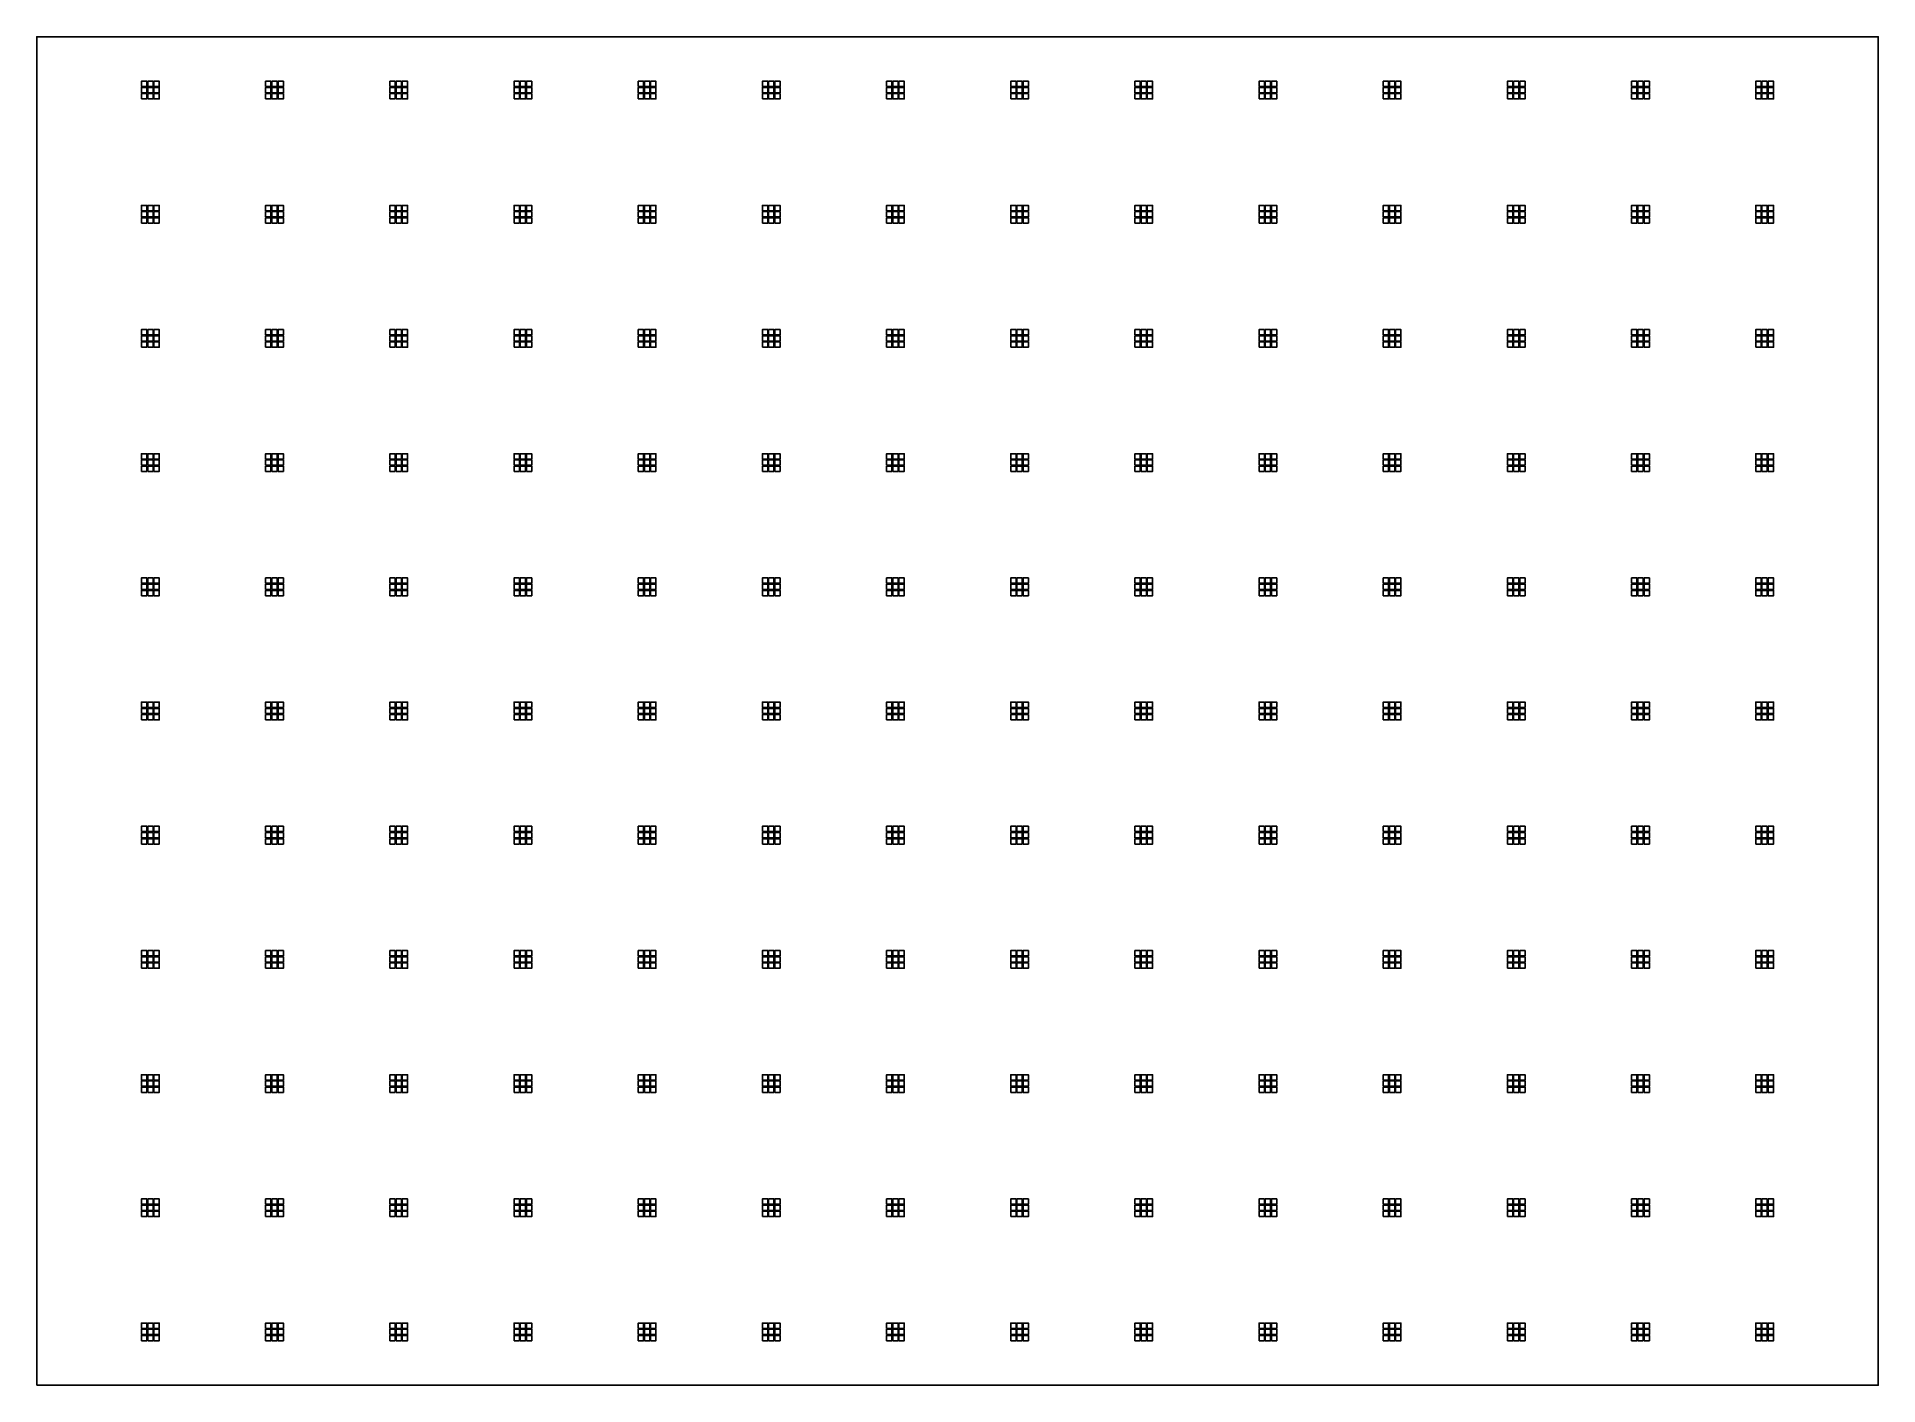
# Model space of a CAD drawing. Extents: x -49 to 54, y -38 to 38.
import ezdxf

# ---------------------------------------------------------------- set-up
doc = ezdxf.new("R2010")
doc.units = 0
doc.layers.add('BACK_LAYER', color=5, linetype='CONTINUOUS')
doc.layers.add('OUTLINE', color=7, linetype='CONTINUOUS')

msp = doc.modelspace()

# ---------------------------------------------------------------- linework, layer by layer
at = {"layer": 'BACK_LAYER'}
for points in [[(-43.5, 35.2), (-43.2, 35.2), (-43.2, 35.5), (-43.5, 35.5)], [(-43.15, 35.2), (-42.85, 35.2), (-42.85, 35.5), (-43.15, 35.5)], [(-42.8, 35.2), (-42.5, 35.2), (-42.5, 35.5), (-42.8, 35.5)], [(-36.5, 35.2), (-36.2, 35.2), (-36.2, 35.5), (-36.5, 35.5)], [(-36.15, 35.2), (-35.85, 35.2), (-35.85, 35.5), (-36.15, 35.5)], [(-35.8, 35.2), (-35.5, 35.2), (-35.5, 35.5), (-35.8, 35.5)], [(-29.5, 35.2), (-29.2, 35.2), (-29.2, 35.5), (-29.5, 35.5)], [(-29.15, 35.2), (-28.85, 35.2), (-28.85, 35.5), (-29.15, 35.5)], [(-28.8, 35.2), (-28.5, 35.2), (-28.5, 35.5), (-28.8, 35.5)], [(-22.5, 35.2), (-22.2, 35.2), (-22.2, 35.5), (-22.5, 35.5)], [(-22.15, 35.2), (-21.85, 35.2), (-21.85, 35.5), (-22.15, 35.5)], [(-21.8, 35.2), (-21.5, 35.2), (-21.5, 35.5), (-21.8, 35.5)], [(-15.5, 35.2), (-15.2, 35.2), (-15.2, 35.5), (-15.5, 35.5)], [(-15.15, 35.2), (-14.85, 35.2), (-14.85, 35.5), (-15.15, 35.5)], [(-14.8, 35.2), (-14.5, 35.2), (-14.5, 35.5), (-14.8, 35.5)], [(-8.5, 35.2), (-8.2, 35.2), (-8.2, 35.5), (-8.5, 35.5)], [(-8.15, 35.2), (-7.85, 35.2), (-7.85, 35.5), (-8.15, 35.5)], [(-7.8, 35.2), (-7.5, 35.2), (-7.5, 35.5), (-7.8, 35.5)], [(-1.5, 35.2), (-1.2, 35.2), (-1.2, 35.5), (-1.5, 35.5)], [(-1.15, 35.2), (-0.85, 35.2), (-0.85, 35.5), (-1.15, 35.5)], [(-0.8, 35.2), (-0.5, 35.2), (-0.5, 35.5), (-0.8, 35.5)], [(5.5, 35.2), (5.8, 35.2), (5.8, 35.5), (5.5, 35.5)], [(5.85, 35.2), (6.15, 35.2), (6.15, 35.5), (5.85, 35.5)], [(6.2, 35.2), (6.5, 35.2), (6.5, 35.5), (6.2, 35.5)], [(12.5, 35.2), (12.8, 35.2), (12.8, 35.5), (12.5, 35.5)], [(12.85, 35.2), (13.15, 35.2), (13.15, 35.5), (12.85, 35.5)], [(13.2, 35.2), (13.5, 35.2), (13.5, 35.5), (13.2, 35.5)], [(19.5, 35.2), (19.8, 35.2), (19.8, 35.5), (19.5, 35.5)], [(19.85, 35.2), (20.15, 35.2), (20.15, 35.5), (19.85, 35.5)], [(20.2, 35.2), (20.5, 35.2), (20.5, 35.5), (20.2, 35.5)], [(26.5, 35.2), (26.8, 35.2), (26.8, 35.5), (26.5, 35.5)], [(26.85, 35.2), (27.15, 35.2), (27.15, 35.5), (26.85, 35.5)], [(27.2, 35.2), (27.5, 35.2), (27.5, 35.5), (27.2, 35.5)], [(33.5, 35.2), (33.8, 35.2), (33.8, 35.5), (33.5, 35.5)], [(33.85, 35.2), (34.15, 35.2), (34.15, 35.5), (33.85, 35.5)], [(34.2, 35.2), (34.5, 35.2), (34.5, 35.5), (34.2, 35.5)], [(40.5, 35.2), (40.8, 35.2), (40.8, 35.5), (40.5, 35.5)], [(40.85, 35.2), (41.15, 35.2), (41.15, 35.5), (40.85, 35.5)], [(41.2, 35.2), (41.5, 35.2), (41.5, 35.5), (41.2, 35.5)], [(47.5, 35.2), (47.8, 35.2), (47.8, 35.5), (47.5, 35.5)], [(47.85, 35.2), (48.15, 35.2), (48.15, 35.5), (47.85, 35.5)], [(48.2, 35.2), (48.5, 35.2), (48.5, 35.5), (48.2, 35.5)], [(-43.5, 34.85), (-43.2, 34.85), (-43.2, 35.15), (-43.5, 35.15)], [(-43.5, 34.5), (-43.2, 34.5), (-43.2, 34.8), (-43.5, 34.8)], [(-43.15, 34.85), (-42.85, 34.85), (-42.85, 35.15), (-43.15, 35.15)], [(-43.15, 34.5), (-42.85, 34.5), (-42.85, 34.8), (-43.15, 34.8)], [(-42.8, 34.85), (-42.5, 34.85), (-42.5, 35.15), (-42.8, 35.15)], [(-42.8, 34.5), (-42.5, 34.5), (-42.5, 34.8), (-42.8, 34.8)], [(-36.5, 34.85), (-36.2, 34.85), (-36.2, 35.15), (-36.5, 35.15)], [(-36.5, 34.5), (-36.2, 34.5), (-36.2, 34.8), (-36.5, 34.8)], [(-36.15, 34.85), (-35.85, 34.85), (-35.85, 35.15), (-36.15, 35.15)], [(-36.15, 34.5), (-35.85, 34.5), (-35.85, 34.8), (-36.15, 34.8)], [(-35.8, 34.85), (-35.5, 34.85), (-35.5, 35.15), (-35.8, 35.15)], [(-35.8, 34.5), (-35.5, 34.5), (-35.5, 34.8), (-35.8, 34.8)], [(-29.5, 34.85), (-29.2, 34.85), (-29.2, 35.15), (-29.5, 35.15)], [(-29.5, 34.5), (-29.2, 34.5), (-29.2, 34.8), (-29.5, 34.8)], [(-29.15, 34.85), (-28.85, 34.85), (-28.85, 35.15), (-29.15, 35.15)], [(-29.15, 34.5), (-28.85, 34.5), (-28.85, 34.8), (-29.15, 34.8)], [(-28.8, 34.85), (-28.5, 34.85), (-28.5, 35.15), (-28.8, 35.15)], [(-28.8, 34.5), (-28.5, 34.5), (-28.5, 34.8), (-28.8, 34.8)], [(-22.5, 34.85), (-22.2, 34.85), (-22.2, 35.15), (-22.5, 35.15)], [(-22.5, 34.5), (-22.2, 34.5), (-22.2, 34.8), (-22.5, 34.8)], [(-22.15, 34.85), (-21.85, 34.85), (-21.85, 35.15), (-22.15, 35.15)], [(-22.15, 34.5), (-21.85, 34.5), (-21.85, 34.8), (-22.15, 34.8)], [(-21.8, 34.85), (-21.5, 34.85), (-21.5, 35.15), (-21.8, 35.15)], [(-21.8, 34.5), (-21.5, 34.5), (-21.5, 34.8), (-21.8, 34.8)], [(-15.5, 34.85), (-15.2, 34.85), (-15.2, 35.15), (-15.5, 35.15)], [(-15.5, 34.5), (-15.2, 34.5), (-15.2, 34.8), (-15.5, 34.8)], [(-15.15, 34.85), (-14.85, 34.85), (-14.85, 35.15), (-15.15, 35.15)], [(-15.15, 34.5), (-14.85, 34.5), (-14.85, 34.8), (-15.15, 34.8)], [(-14.8, 34.85), (-14.5, 34.85), (-14.5, 35.15), (-14.8, 35.15)], [(-14.8, 34.5), (-14.5, 34.5), (-14.5, 34.8), (-14.8, 34.8)], [(-8.5, 34.85), (-8.2, 34.85), (-8.2, 35.15), (-8.5, 35.15)], [(-8.5, 34.5), (-8.2, 34.5), (-8.2, 34.8), (-8.5, 34.8)], [(-8.15, 34.85), (-7.85, 34.85), (-7.85, 35.15), (-8.15, 35.15)], [(-8.15, 34.5), (-7.85, 34.5), (-7.85, 34.8), (-8.15, 34.8)], [(-7.8, 34.85), (-7.5, 34.85), (-7.5, 35.15), (-7.8, 35.15)], [(-7.8, 34.5), (-7.5, 34.5), (-7.5, 34.8), (-7.8, 34.8)], [(-1.5, 34.85), (-1.2, 34.85), (-1.2, 35.15), (-1.5, 35.15)], [(-1.5, 34.5), (-1.2, 34.5), (-1.2, 34.8), (-1.5, 34.8)], [(-1.15, 34.85), (-0.85, 34.85), (-0.85, 35.15), (-1.15, 35.15)], [(-1.15, 34.5), (-0.85, 34.5), (-0.85, 34.8), (-1.15, 34.8)], [(-0.8, 34.85), (-0.5, 34.85), (-0.5, 35.15), (-0.8, 35.15)], [(-0.8, 34.5), (-0.5, 34.5), (-0.5, 34.8), (-0.8, 34.8)], [(5.5, 34.85), (5.8, 34.85), (5.8, 35.15), (5.5, 35.15)], [(5.5, 34.5), (5.8, 34.5), (5.8, 34.8), (5.5, 34.8)], [(5.85, 34.85), (6.15, 34.85), (6.15, 35.15), (5.85, 35.15)], [(5.85, 34.5), (6.15, 34.5), (6.15, 34.8), (5.85, 34.8)], [(6.2, 34.85), (6.5, 34.85), (6.5, 35.15), (6.2, 35.15)], [(6.2, 34.5), (6.5, 34.5), (6.5, 34.8), (6.2, 34.8)], [(12.5, 34.85), (12.8, 34.85), (12.8, 35.15), (12.5, 35.15)], [(12.5, 34.5), (12.8, 34.5), (12.8, 34.8), (12.5, 34.8)], [(12.85, 34.85), (13.15, 34.85), (13.15, 35.15), (12.85, 35.15)], [(12.85, 34.5), (13.15, 34.5), (13.15, 34.8), (12.85, 34.8)], [(13.2, 34.85), (13.5, 34.85), (13.5, 35.15), (13.2, 35.15)], [(13.2, 34.5), (13.5, 34.5), (13.5, 34.8), (13.2, 34.8)], [(19.5, 34.85), (19.8, 34.85), (19.8, 35.15), (19.5, 35.15)], [(19.5, 34.5), (19.8, 34.5), (19.8, 34.8), (19.5, 34.8)], [(19.85, 34.85), (20.15, 34.85), (20.15, 35.15), (19.85, 35.15)], [(19.85, 34.5), (20.15, 34.5), (20.15, 34.8), (19.85, 34.8)], [(20.2, 34.85), (20.5, 34.85), (20.5, 35.15), (20.2, 35.15)], [(20.2, 34.5), (20.5, 34.5), (20.5, 34.8), (20.2, 34.8)], [(26.5, 34.85), (26.8, 34.85), (26.8, 35.15), (26.5, 35.15)], [(26.5, 34.5), (26.8, 34.5), (26.8, 34.8), (26.5, 34.8)], [(26.85, 34.85), (27.15, 34.85), (27.15, 35.15), (26.85, 35.15)], [(26.85, 34.5), (27.15, 34.5), (27.15, 34.8), (26.85, 34.8)], [(27.2, 34.85), (27.5, 34.85), (27.5, 35.15), (27.2, 35.15)], [(27.2, 34.5), (27.5, 34.5), (27.5, 34.8), (27.2, 34.8)], [(33.5, 34.85), (33.8, 34.85), (33.8, 35.15), (33.5, 35.15)], [(33.5, 34.5), (33.8, 34.5), (33.8, 34.8), (33.5, 34.8)], [(33.85, 34.85), (34.15, 34.85), (34.15, 35.15), (33.85, 35.15)], [(33.85, 34.5), (34.15, 34.5), (34.15, 34.8), (33.85, 34.8)], [(34.2, 34.85), (34.5, 34.85), (34.5, 35.15), (34.2, 35.15)], [(34.2, 34.5), (34.5, 34.5), (34.5, 34.8), (34.2, 34.8)], [(40.5, 34.85), (40.8, 34.85), (40.8, 35.15), (40.5, 35.15)], [(40.5, 34.5), (40.8, 34.5), (40.8, 34.8), (40.5, 34.8)], [(40.85, 34.85), (41.15, 34.85), (41.15, 35.15), (40.85, 35.15)], [(40.85, 34.5), (41.15, 34.5), (41.15, 34.8), (40.85, 34.8)], [(41.2, 34.85), (41.5, 34.85), (41.5, 35.15), (41.2, 35.15)], [(41.2, 34.5), (41.5, 34.5), (41.5, 34.8), (41.2, 34.8)], [(47.5, 34.85), (47.8, 34.85), (47.8, 35.15), (47.5, 35.15)], [(47.5, 34.5), (47.8, 34.5), (47.8, 34.8), (47.5, 34.8)], [(47.85, 34.85), (48.15, 34.85), (48.15, 35.15), (47.85, 35.15)], [(47.85, 34.5), (48.15, 34.5), (48.15, 34.8), (47.85, 34.8)], [(48.2, 34.85), (48.5, 34.85), (48.5, 35.15), (48.2, 35.15)], [(48.2, 34.5), (48.5, 34.5), (48.5, 34.8), (48.2, 34.8)], [(-43.5, 28.2), (-43.2, 28.2), (-43.2, 28.5), (-43.5, 28.5)], [(-43.5, 27.85), (-43.2, 27.85), (-43.2, 28.15), (-43.5, 28.15)], [(-43.15, 28.2), (-42.85, 28.2), (-42.85, 28.5), (-43.15, 28.5)], [(-43.15, 27.85), (-42.85, 27.85), (-42.85, 28.15), (-43.15, 28.15)], [(-42.8, 28.2), (-42.5, 28.2), (-42.5, 28.5), (-42.8, 28.5)], [(-42.8, 27.85), (-42.5, 27.85), (-42.5, 28.15), (-42.8, 28.15)], [(-36.5, 28.2), (-36.2, 28.2), (-36.2, 28.5), (-36.5, 28.5)], [(-36.5, 27.85), (-36.2, 27.85), (-36.2, 28.15), (-36.5, 28.15)], [(-36.15, 28.2), (-35.85, 28.2), (-35.85, 28.5), (-36.15, 28.5)], [(-36.15, 27.85), (-35.85, 27.85), (-35.85, 28.15), (-36.15, 28.15)], [(-35.8, 28.2), (-35.5, 28.2), (-35.5, 28.5), (-35.8, 28.5)], [(-35.8, 27.85), (-35.5, 27.85), (-35.5, 28.15), (-35.8, 28.15)], [(-29.5, 28.2), (-29.2, 28.2), (-29.2, 28.5), (-29.5, 28.5)], [(-29.5, 27.85), (-29.2, 27.85), (-29.2, 28.15), (-29.5, 28.15)], [(-29.15, 28.2), (-28.85, 28.2), (-28.85, 28.5), (-29.15, 28.5)], [(-29.15, 27.85), (-28.85, 27.85), (-28.85, 28.15), (-29.15, 28.15)], [(-28.8, 28.2), (-28.5, 28.2), (-28.5, 28.5), (-28.8, 28.5)], [(-28.8, 27.85), (-28.5, 27.85), (-28.5, 28.15), (-28.8, 28.15)], [(-22.5, 28.2), (-22.2, 28.2), (-22.2, 28.5), (-22.5, 28.5)], [(-22.5, 27.85), (-22.2, 27.85), (-22.2, 28.15), (-22.5, 28.15)], [(-22.15, 28.2), (-21.85, 28.2), (-21.85, 28.5), (-22.15, 28.5)], [(-22.15, 27.85), (-21.85, 27.85), (-21.85, 28.15), (-22.15, 28.15)], [(-21.8, 28.2), (-21.5, 28.2), (-21.5, 28.5), (-21.8, 28.5)], [(-21.8, 27.85), (-21.5, 27.85), (-21.5, 28.15), (-21.8, 28.15)], [(-15.5, 28.2), (-15.2, 28.2), (-15.2, 28.5), (-15.5, 28.5)], [(-15.5, 27.85), (-15.2, 27.85), (-15.2, 28.15), (-15.5, 28.15)], [(-15.15, 28.2), (-14.85, 28.2), (-14.85, 28.5), (-15.15, 28.5)], [(-15.15, 27.85), (-14.85, 27.85), (-14.85, 28.15), (-15.15, 28.15)], [(-14.8, 28.2), (-14.5, 28.2), (-14.5, 28.5), (-14.8, 28.5)], [(-14.8, 27.85), (-14.5, 27.85), (-14.5, 28.15), (-14.8, 28.15)], [(-8.5, 28.2), (-8.2, 28.2), (-8.2, 28.5), (-8.5, 28.5)], [(-8.5, 27.85), (-8.2, 27.85), (-8.2, 28.15), (-8.5, 28.15)], [(-8.15, 28.2), (-7.85, 28.2), (-7.85, 28.5), (-8.15, 28.5)], [(-8.15, 27.85), (-7.85, 27.85), (-7.85, 28.15), (-8.15, 28.15)], [(-7.8, 28.2), (-7.5, 28.2), (-7.5, 28.5), (-7.8, 28.5)], [(-7.8, 27.85), (-7.5, 27.85), (-7.5, 28.15), (-7.8, 28.15)], [(-1.5, 28.2), (-1.2, 28.2), (-1.2, 28.5), (-1.5, 28.5)], [(-1.5, 27.85), (-1.2, 27.85), (-1.2, 28.15), (-1.5, 28.15)], [(-1.15, 28.2), (-0.85, 28.2), (-0.85, 28.5), (-1.15, 28.5)], [(-1.15, 27.85), (-0.85, 27.85), (-0.85, 28.15), (-1.15, 28.15)], [(-0.8, 28.2), (-0.5, 28.2), (-0.5, 28.5), (-0.8, 28.5)], [(-0.8, 27.85), (-0.5, 27.85), (-0.5, 28.15), (-0.8, 28.15)], [(5.5, 28.2), (5.8, 28.2), (5.8, 28.5), (5.5, 28.5)], [(5.5, 27.85), (5.8, 27.85), (5.8, 28.15), (5.5, 28.15)], [(5.85, 28.2), (6.15, 28.2), (6.15, 28.5), (5.85, 28.5)], [(5.85, 27.85), (6.15, 27.85), (6.15, 28.15), (5.85, 28.15)], [(6.2, 28.2), (6.5, 28.2), (6.5, 28.5), (6.2, 28.5)], [(6.2, 27.85), (6.5, 27.85), (6.5, 28.15), (6.2, 28.15)], [(12.5, 28.2), (12.8, 28.2), (12.8, 28.5), (12.5, 28.5)], [(12.5, 27.85), (12.8, 27.85), (12.8, 28.15), (12.5, 28.15)], [(12.85, 28.2), (13.15, 28.2), (13.15, 28.5), (12.85, 28.5)], [(12.85, 27.85), (13.15, 27.85), (13.15, 28.15), (12.85, 28.15)], [(13.2, 28.2), (13.5, 28.2), (13.5, 28.5), (13.2, 28.5)], [(13.2, 27.85), (13.5, 27.85), (13.5, 28.15), (13.2, 28.15)], [(19.5, 28.2), (19.8, 28.2), (19.8, 28.5), (19.5, 28.5)], [(19.5, 27.85), (19.8, 27.85), (19.8, 28.15), (19.5, 28.15)], [(19.85, 28.2), (20.15, 28.2), (20.15, 28.5), (19.85, 28.5)], [(19.85, 27.85), (20.15, 27.85), (20.15, 28.15), (19.85, 28.15)], [(20.2, 28.2), (20.5, 28.2), (20.5, 28.5), (20.2, 28.5)], [(20.2, 27.85), (20.5, 27.85), (20.5, 28.15), (20.2, 28.15)], [(26.5, 28.2), (26.8, 28.2), (26.8, 28.5), (26.5, 28.5)], [(26.5, 27.85), (26.8, 27.85), (26.8, 28.15), (26.5, 28.15)], [(26.85, 28.2), (27.15, 28.2), (27.15, 28.5), (26.85, 28.5)], [(26.85, 27.85), (27.15, 27.85), (27.15, 28.15), (26.85, 28.15)], [(27.2, 28.2), (27.5, 28.2), (27.5, 28.5), (27.2, 28.5)], [(27.2, 27.85), (27.5, 27.85), (27.5, 28.15), (27.2, 28.15)], [(33.5, 28.2), (33.8, 28.2), (33.8, 28.5), (33.5, 28.5)], [(33.5, 27.85), (33.8, 27.85), (33.8, 28.15), (33.5, 28.15)], [(33.85, 28.2), (34.15, 28.2), (34.15, 28.5), (33.85, 28.5)], [(33.85, 27.85), (34.15, 27.85), (34.15, 28.15), (33.85, 28.15)], [(34.2, 28.2), (34.5, 28.2), (34.5, 28.5), (34.2, 28.5)], [(34.2, 27.85), (34.5, 27.85), (34.5, 28.15), (34.2, 28.15)], [(40.5, 28.2), (40.8, 28.2), (40.8, 28.5), (40.5, 28.5)], [(40.5, 27.85), (40.8, 27.85), (40.8, 28.15), (40.5, 28.15)], [(40.85, 28.2), (41.15, 28.2), (41.15, 28.5), (40.85, 28.5)], [(40.85, 27.85), (41.15, 27.85), (41.15, 28.15), (40.85, 28.15)], [(41.2, 28.2), (41.5, 28.2), (41.5, 28.5), (41.2, 28.5)], [(41.2, 27.85), (41.5, 27.85), (41.5, 28.15), (41.2, 28.15)], [(47.5, 28.2), (47.8, 28.2), (47.8, 28.5), (47.5, 28.5)], [(47.5, 27.85), (47.8, 27.85), (47.8, 28.15), (47.5, 28.15)], [(47.85, 28.2), (48.15, 28.2), (48.15, 28.5), (47.85, 28.5)], [(47.85, 27.85), (48.15, 27.85), (48.15, 28.15), (47.85, 28.15)], [(48.2, 28.2), (48.5, 28.2), (48.5, 28.5), (48.2, 28.5)], [(48.2, 27.85), (48.5, 27.85), (48.5, 28.15), (48.2, 28.15)], [(-43.5, 27.5), (-43.2, 27.5), (-43.2, 27.8), (-43.5, 27.8)], [(-43.15, 27.5), (-42.85, 27.5), (-42.85, 27.8), (-43.15, 27.8)], [(-42.8, 27.5), (-42.5, 27.5), (-42.5, 27.8), (-42.8, 27.8)], [(-36.5, 27.5), (-36.2, 27.5), (-36.2, 27.8), (-36.5, 27.8)], [(-36.15, 27.5), (-35.85, 27.5), (-35.85, 27.8), (-36.15, 27.8)], [(-35.8, 27.5), (-35.5, 27.5), (-35.5, 27.8), (-35.8, 27.8)], [(-29.5, 27.5), (-29.2, 27.5), (-29.2, 27.8), (-29.5, 27.8)], [(-29.15, 27.5), (-28.85, 27.5), (-28.85, 27.8), (-29.15, 27.8)], [(-28.8, 27.5), (-28.5, 27.5), (-28.5, 27.8), (-28.8, 27.8)], [(-22.5, 27.5), (-22.2, 27.5), (-22.2, 27.8), (-22.5, 27.8)], [(-22.15, 27.5), (-21.85, 27.5), (-21.85, 27.8), (-22.15, 27.8)], [(-21.8, 27.5), (-21.5, 27.5), (-21.5, 27.8), (-21.8, 27.8)], [(-15.5, 27.5), (-15.2, 27.5), (-15.2, 27.8), (-15.5, 27.8)], [(-15.15, 27.5), (-14.85, 27.5), (-14.85, 27.8), (-15.15, 27.8)], [(-14.8, 27.5), (-14.5, 27.5), (-14.5, 27.8), (-14.8, 27.8)], [(-8.5, 27.5), (-8.2, 27.5), (-8.2, 27.8), (-8.5, 27.8)], [(-8.15, 27.5), (-7.85, 27.5), (-7.85, 27.8), (-8.15, 27.8)], [(-7.8, 27.5), (-7.5, 27.5), (-7.5, 27.8), (-7.8, 27.8)], [(-1.5, 27.5), (-1.2, 27.5), (-1.2, 27.8), (-1.5, 27.8)], [(-1.15, 27.5), (-0.85, 27.5), (-0.85, 27.8), (-1.15, 27.8)], [(-0.8, 27.5), (-0.5, 27.5), (-0.5, 27.8), (-0.8, 27.8)], [(5.5, 27.5), (5.8, 27.5), (5.8, 27.8), (5.5, 27.8)], [(5.85, 27.5), (6.15, 27.5), (6.15, 27.8), (5.85, 27.8)], [(6.2, 27.5), (6.5, 27.5), (6.5, 27.8), (6.2, 27.8)], [(12.5, 27.5), (12.8, 27.5), (12.8, 27.8), (12.5, 27.8)], [(12.85, 27.5), (13.15, 27.5), (13.15, 27.8), (12.85, 27.8)], [(13.2, 27.5), (13.5, 27.5), (13.5, 27.8), (13.2, 27.8)], [(19.5, 27.5), (19.8, 27.5), (19.8, 27.8), (19.5, 27.8)], [(19.85, 27.5), (20.15, 27.5), (20.15, 27.8), (19.85, 27.8)], [(20.2, 27.5), (20.5, 27.5), (20.5, 27.8), (20.2, 27.8)], [(26.5, 27.5), (26.8, 27.5), (26.8, 27.8), (26.5, 27.8)], [(26.85, 27.5), (27.15, 27.5), (27.15, 27.8), (26.85, 27.8)], [(27.2, 27.5), (27.5, 27.5), (27.5, 27.8), (27.2, 27.8)], [(33.5, 27.5), (33.8, 27.5), (33.8, 27.8), (33.5, 27.8)], [(33.85, 27.5), (34.15, 27.5), (34.15, 27.8), (33.85, 27.8)], [(34.2, 27.5), (34.5, 27.5), (34.5, 27.8), (34.2, 27.8)], [(40.5, 27.5), (40.8, 27.5), (40.8, 27.8), (40.5, 27.8)], [(40.85, 27.5), (41.15, 27.5), (41.15, 27.8), (40.85, 27.8)], [(41.2, 27.5), (41.5, 27.5), (41.5, 27.8), (41.2, 27.8)], [(47.5, 27.5), (47.8, 27.5), (47.8, 27.8), (47.5, 27.8)], [(47.85, 27.5), (48.15, 27.5), (48.15, 27.8), (47.85, 27.8)], [(48.2, 27.5), (48.5, 27.5), (48.5, 27.8), (48.2, 27.8)], [(-43.5, 21.2), (-43.2, 21.2), (-43.2, 21.5), (-43.5, 21.5)], [(-43.5, 20.85), (-43.2, 20.85), (-43.2, 21.15), (-43.5, 21.15)], [(-43.5, 20.5), (-43.2, 20.5), (-43.2, 20.8), (-43.5, 20.8)], [(-43.15, 21.2), (-42.85, 21.2), (-42.85, 21.5), (-43.15, 21.5)], [(-43.15, 20.85), (-42.85, 20.85), (-42.85, 21.15), (-43.15, 21.15)], [(-43.15, 20.5), (-42.85, 20.5), (-42.85, 20.8), (-43.15, 20.8)], [(-42.8, 21.2), (-42.5, 21.2), (-42.5, 21.5), (-42.8, 21.5)], [(-42.8, 20.85), (-42.5, 20.85), (-42.5, 21.15), (-42.8, 21.15)], [(-42.8, 20.5), (-42.5, 20.5), (-42.5, 20.8), (-42.8, 20.8)], [(-36.5, 21.2), (-36.2, 21.2), (-36.2, 21.5), (-36.5, 21.5)], [(-36.5, 20.85), (-36.2, 20.85), (-36.2, 21.15), (-36.5, 21.15)], [(-36.5, 20.5), (-36.2, 20.5), (-36.2, 20.8), (-36.5, 20.8)], [(-36.15, 21.2), (-35.85, 21.2), (-35.85, 21.5), (-36.15, 21.5)], [(-36.15, 20.85), (-35.85, 20.85), (-35.85, 21.15), (-36.15, 21.15)], [(-36.15, 20.5), (-35.85, 20.5), (-35.85, 20.8), (-36.15, 20.8)], [(-35.8, 21.2), (-35.5, 21.2), (-35.5, 21.5), (-35.8, 21.5)], [(-35.8, 20.85), (-35.5, 20.85), (-35.5, 21.15), (-35.8, 21.15)], [(-35.8, 20.5), (-35.5, 20.5), (-35.5, 20.8), (-35.8, 20.8)], [(-29.5, 21.2), (-29.2, 21.2), (-29.2, 21.5), (-29.5, 21.5)], [(-29.5, 20.85), (-29.2, 20.85), (-29.2, 21.15), (-29.5, 21.15)], [(-29.5, 20.5), (-29.2, 20.5), (-29.2, 20.8), (-29.5, 20.8)], [(-29.15, 21.2), (-28.85, 21.2), (-28.85, 21.5), (-29.15, 21.5)], [(-29.15, 20.85), (-28.85, 20.85), (-28.85, 21.15), (-29.15, 21.15)], [(-29.15, 20.5), (-28.85, 20.5), (-28.85, 20.8), (-29.15, 20.8)], [(-28.8, 21.2), (-28.5, 21.2), (-28.5, 21.5), (-28.8, 21.5)], [(-28.8, 20.85), (-28.5, 20.85), (-28.5, 21.15), (-28.8, 21.15)], [(-28.8, 20.5), (-28.5, 20.5), (-28.5, 20.8), (-28.8, 20.8)], [(-22.5, 21.2), (-22.2, 21.2), (-22.2, 21.5), (-22.5, 21.5)], [(-22.5, 20.85), (-22.2, 20.85), (-22.2, 21.15), (-22.5, 21.15)], [(-22.5, 20.5), (-22.2, 20.5), (-22.2, 20.8), (-22.5, 20.8)], [(-22.15, 21.2), (-21.85, 21.2), (-21.85, 21.5), (-22.15, 21.5)], [(-22.15, 20.85), (-21.85, 20.85), (-21.85, 21.15), (-22.15, 21.15)], [(-22.15, 20.5), (-21.85, 20.5), (-21.85, 20.8), (-22.15, 20.8)], [(-21.8, 21.2), (-21.5, 21.2), (-21.5, 21.5), (-21.8, 21.5)], [(-21.8, 20.85), (-21.5, 20.85), (-21.5, 21.15), (-21.8, 21.15)], [(-21.8, 20.5), (-21.5, 20.5), (-21.5, 20.8), (-21.8, 20.8)], [(-15.5, 21.2), (-15.2, 21.2), (-15.2, 21.5), (-15.5, 21.5)], [(-15.5, 20.85), (-15.2, 20.85), (-15.2, 21.15), (-15.5, 21.15)], [(-15.5, 20.5), (-15.2, 20.5), (-15.2, 20.8), (-15.5, 20.8)], [(-15.15, 21.2), (-14.85, 21.2), (-14.85, 21.5), (-15.15, 21.5)], [(-15.15, 20.85), (-14.85, 20.85), (-14.85, 21.15), (-15.15, 21.15)], [(-15.15, 20.5), (-14.85, 20.5), (-14.85, 20.8), (-15.15, 20.8)], [(-14.8, 21.2), (-14.5, 21.2), (-14.5, 21.5), (-14.8, 21.5)], [(-14.8, 20.85), (-14.5, 20.85), (-14.5, 21.15), (-14.8, 21.15)], [(-14.8, 20.5), (-14.5, 20.5), (-14.5, 20.8), (-14.8, 20.8)], [(-8.5, 21.2), (-8.2, 21.2), (-8.2, 21.5), (-8.5, 21.5)], [(-8.5, 20.85), (-8.2, 20.85), (-8.2, 21.15), (-8.5, 21.15)], [(-8.5, 20.5), (-8.2, 20.5), (-8.2, 20.8), (-8.5, 20.8)], [(-8.15, 21.2), (-7.85, 21.2), (-7.85, 21.5), (-8.15, 21.5)], [(-8.15, 20.85), (-7.85, 20.85), (-7.85, 21.15), (-8.15, 21.15)], [(-8.15, 20.5), (-7.85, 20.5), (-7.85, 20.8), (-8.15, 20.8)], [(-7.8, 21.2), (-7.5, 21.2), (-7.5, 21.5), (-7.8, 21.5)], [(-7.8, 20.85), (-7.5, 20.85), (-7.5, 21.15), (-7.8, 21.15)], [(-7.8, 20.5), (-7.5, 20.5), (-7.5, 20.8), (-7.8, 20.8)], [(-1.5, 21.2), (-1.2, 21.2), (-1.2, 21.5), (-1.5, 21.5)], [(-1.5, 20.85), (-1.2, 20.85), (-1.2, 21.15), (-1.5, 21.15)], [(-1.5, 20.5), (-1.2, 20.5), (-1.2, 20.8), (-1.5, 20.8)], [(-1.15, 21.2), (-0.85, 21.2), (-0.85, 21.5), (-1.15, 21.5)], [(-1.15, 20.85), (-0.85, 20.85), (-0.85, 21.15), (-1.15, 21.15)], [(-1.15, 20.5), (-0.85, 20.5), (-0.85, 20.8), (-1.15, 20.8)], [(-0.8, 21.2), (-0.5, 21.2), (-0.5, 21.5), (-0.8, 21.5)], [(-0.8, 20.85), (-0.5, 20.85), (-0.5, 21.15), (-0.8, 21.15)], [(-0.8, 20.5), (-0.5, 20.5), (-0.5, 20.8), (-0.8, 20.8)], [(5.5, 21.2), (5.8, 21.2), (5.8, 21.5), (5.5, 21.5)], [(5.5, 20.85), (5.8, 20.85), (5.8, 21.15), (5.5, 21.15)], [(5.5, 20.5), (5.8, 20.5), (5.8, 20.8), (5.5, 20.8)], [(5.85, 21.2), (6.15, 21.2), (6.15, 21.5), (5.85, 21.5)], [(5.85, 20.85), (6.15, 20.85), (6.15, 21.15), (5.85, 21.15)], [(5.85, 20.5), (6.15, 20.5), (6.15, 20.8), (5.85, 20.8)], [(6.2, 21.2), (6.5, 21.2), (6.5, 21.5), (6.2, 21.5)], [(6.2, 20.85), (6.5, 20.85), (6.5, 21.15), (6.2, 21.15)], [(6.2, 20.5), (6.5, 20.5), (6.5, 20.8), (6.2, 20.8)], [(12.5, 21.2), (12.8, 21.2), (12.8, 21.5), (12.5, 21.5)], [(12.5, 20.85), (12.8, 20.85), (12.8, 21.15), (12.5, 21.15)], [(12.5, 20.5), (12.8, 20.5), (12.8, 20.8), (12.5, 20.8)], [(12.85, 21.2), (13.15, 21.2), (13.15, 21.5), (12.85, 21.5)], [(12.85, 20.85), (13.15, 20.85), (13.15, 21.15), (12.85, 21.15)], [(12.85, 20.5), (13.15, 20.5), (13.15, 20.8), (12.85, 20.8)], [(13.2, 21.2), (13.5, 21.2), (13.5, 21.5), (13.2, 21.5)], [(13.2, 20.85), (13.5, 20.85), (13.5, 21.15), (13.2, 21.15)], [(13.2, 20.5), (13.5, 20.5), (13.5, 20.8), (13.2, 20.8)], [(19.5, 21.2), (19.8, 21.2), (19.8, 21.5), (19.5, 21.5)], [(19.5, 20.85), (19.8, 20.85), (19.8, 21.15), (19.5, 21.15)], [(19.5, 20.5), (19.8, 20.5), (19.8, 20.8), (19.5, 20.8)], [(19.85, 21.2), (20.15, 21.2), (20.15, 21.5), (19.85, 21.5)], [(19.85, 20.85), (20.15, 20.85), (20.15, 21.15), (19.85, 21.15)], [(19.85, 20.5), (20.15, 20.5), (20.15, 20.8), (19.85, 20.8)], [(20.2, 21.2), (20.5, 21.2), (20.5, 21.5), (20.2, 21.5)], [(20.2, 20.85), (20.5, 20.85), (20.5, 21.15), (20.2, 21.15)], [(20.2, 20.5), (20.5, 20.5), (20.5, 20.8), (20.2, 20.8)], [(26.5, 21.2), (26.8, 21.2), (26.8, 21.5), (26.5, 21.5)], [(26.5, 20.85), (26.8, 20.85), (26.8, 21.15), (26.5, 21.15)], [(26.5, 20.5), (26.8, 20.5), (26.8, 20.8), (26.5, 20.8)], [(26.85, 21.2), (27.15, 21.2), (27.15, 21.5), (26.85, 21.5)], [(26.85, 20.85), (27.15, 20.85), (27.15, 21.15), (26.85, 21.15)], [(26.85, 20.5), (27.15, 20.5), (27.15, 20.8), (26.85, 20.8)], [(27.2, 21.2), (27.5, 21.2), (27.5, 21.5), (27.2, 21.5)], [(27.2, 20.85), (27.5, 20.85), (27.5, 21.15), (27.2, 21.15)], [(27.2, 20.5), (27.5, 20.5), (27.5, 20.8), (27.2, 20.8)], [(33.5, 21.2), (33.8, 21.2), (33.8, 21.5), (33.5, 21.5)], [(33.5, 20.85), (33.8, 20.85), (33.8, 21.15), (33.5, 21.15)], [(33.5, 20.5), (33.8, 20.5), (33.8, 20.8), (33.5, 20.8)], [(33.85, 21.2), (34.15, 21.2), (34.15, 21.5), (33.85, 21.5)], [(33.85, 20.85), (34.15, 20.85), (34.15, 21.15), (33.85, 21.15)], [(33.85, 20.5), (34.15, 20.5), (34.15, 20.8), (33.85, 20.8)], [(34.2, 21.2), (34.5, 21.2), (34.5, 21.5), (34.2, 21.5)], [(34.2, 20.85), (34.5, 20.85), (34.5, 21.15), (34.2, 21.15)], [(34.2, 20.5), (34.5, 20.5), (34.5, 20.8), (34.2, 20.8)], [(40.5, 21.2), (40.8, 21.2), (40.8, 21.5), (40.5, 21.5)], [(40.5, 20.85), (40.8, 20.85), (40.8, 21.15), (40.5, 21.15)], [(40.5, 20.5), (40.8, 20.5), (40.8, 20.8), (40.5, 20.8)], [(40.85, 21.2), (41.15, 21.2), (41.15, 21.5), (40.85, 21.5)], [(40.85, 20.85), (41.15, 20.85), (41.15, 21.15), (40.85, 21.15)], [(40.85, 20.5), (41.15, 20.5), (41.15, 20.8), (40.85, 20.8)], [(41.2, 21.2), (41.5, 21.2), (41.5, 21.5), (41.2, 21.5)], [(41.2, 20.85), (41.5, 20.85), (41.5, 21.15), (41.2, 21.15)], [(41.2, 20.5), (41.5, 20.5), (41.5, 20.8), (41.2, 20.8)], [(47.5, 21.2), (47.8, 21.2), (47.8, 21.5), (47.5, 21.5)], [(47.5, 20.85), (47.8, 20.85), (47.8, 21.15), (47.5, 21.15)], [(47.5, 20.5), (47.8, 20.5), (47.8, 20.8), (47.5, 20.8)], [(47.85, 21.2), (48.15, 21.2), (48.15, 21.5), (47.85, 21.5)], [(47.85, 20.85), (48.15, 20.85), (48.15, 21.15), (47.85, 21.15)], [(47.85, 20.5), (48.15, 20.5), (48.15, 20.8), (47.85, 20.8)], [(48.2, 21.2), (48.5, 21.2), (48.5, 21.5), (48.2, 21.5)], [(48.2, 20.85), (48.5, 20.85), (48.5, 21.15), (48.2, 21.15)], [(48.2, 20.5), (48.5, 20.5), (48.5, 20.8), (48.2, 20.8)], [(-43.5, 14.2), (-43.2, 14.2), (-43.2, 14.5), (-43.5, 14.5)], [(-43.5, 13.85), (-43.2, 13.85), (-43.2, 14.15), (-43.5, 14.15)], [(-43.5, 13.5), (-43.2, 13.5), (-43.2, 13.8), (-43.5, 13.8)], [(-43.15, 14.2), (-42.85, 14.2), (-42.85, 14.5), (-43.15, 14.5)], [(-43.15, 13.85), (-42.85, 13.85), (-42.85, 14.15), (-43.15, 14.15)], [(-43.15, 13.5), (-42.85, 13.5), (-42.85, 13.8), (-43.15, 13.8)], [(-42.8, 14.2), (-42.5, 14.2), (-42.5, 14.5), (-42.8, 14.5)], [(-42.8, 13.85), (-42.5, 13.85), (-42.5, 14.15), (-42.8, 14.15)], [(-42.8, 13.5), (-42.5, 13.5), (-42.5, 13.8), (-42.8, 13.8)], [(-36.5, 14.2), (-36.2, 14.2), (-36.2, 14.5), (-36.5, 14.5)], [(-36.5, 13.85), (-36.2, 13.85), (-36.2, 14.15), (-36.5, 14.15)], [(-36.5, 13.5), (-36.2, 13.5), (-36.2, 13.8), (-36.5, 13.8)], [(-36.15, 14.2), (-35.85, 14.2), (-35.85, 14.5), (-36.15, 14.5)], [(-36.15, 13.85), (-35.85, 13.85), (-35.85, 14.15), (-36.15, 14.15)], [(-36.15, 13.5), (-35.85, 13.5), (-35.85, 13.8), (-36.15, 13.8)], [(-35.8, 14.2), (-35.5, 14.2), (-35.5, 14.5), (-35.8, 14.5)], [(-35.8, 13.85), (-35.5, 13.85), (-35.5, 14.15), (-35.8, 14.15)], [(-35.8, 13.5), (-35.5, 13.5), (-35.5, 13.8), (-35.8, 13.8)], [(-29.5, 14.2), (-29.2, 14.2), (-29.2, 14.5), (-29.5, 14.5)], [(-29.5, 13.85), (-29.2, 13.85), (-29.2, 14.15), (-29.5, 14.15)], [(-29.5, 13.5), (-29.2, 13.5), (-29.2, 13.8), (-29.5, 13.8)], [(-29.15, 14.2), (-28.85, 14.2), (-28.85, 14.5), (-29.15, 14.5)], [(-29.15, 13.85), (-28.85, 13.85), (-28.85, 14.15), (-29.15, 14.15)], [(-29.15, 13.5), (-28.85, 13.5), (-28.85, 13.8), (-29.15, 13.8)], [(-28.8, 14.2), (-28.5, 14.2), (-28.5, 14.5), (-28.8, 14.5)], [(-28.8, 13.85), (-28.5, 13.85), (-28.5, 14.15), (-28.8, 14.15)], [(-28.8, 13.5), (-28.5, 13.5), (-28.5, 13.8), (-28.8, 13.8)], [(-22.5, 14.2), (-22.2, 14.2), (-22.2, 14.5), (-22.5, 14.5)], [(-22.5, 13.85), (-22.2, 13.85), (-22.2, 14.15), (-22.5, 14.15)], [(-22.5, 13.5), (-22.2, 13.5), (-22.2, 13.8), (-22.5, 13.8)], [(-22.15, 14.2), (-21.85, 14.2), (-21.85, 14.5), (-22.15, 14.5)], [(-22.15, 13.85), (-21.85, 13.85), (-21.85, 14.15), (-22.15, 14.15)], [(-22.15, 13.5), (-21.85, 13.5), (-21.85, 13.8), (-22.15, 13.8)], [(-21.8, 14.2), (-21.5, 14.2), (-21.5, 14.5), (-21.8, 14.5)], [(-21.8, 13.85), (-21.5, 13.85), (-21.5, 14.15), (-21.8, 14.15)], [(-21.8, 13.5), (-21.5, 13.5), (-21.5, 13.8), (-21.8, 13.8)], [(-15.5, 14.2), (-15.2, 14.2), (-15.2, 14.5), (-15.5, 14.5)], [(-15.5, 13.85), (-15.2, 13.85), (-15.2, 14.15), (-15.5, 14.15)], [(-15.5, 13.5), (-15.2, 13.5), (-15.2, 13.8), (-15.5, 13.8)], [(-15.15, 14.2), (-14.85, 14.2), (-14.85, 14.5), (-15.15, 14.5)], [(-15.15, 13.85), (-14.85, 13.85), (-14.85, 14.15), (-15.15, 14.15)], [(-15.15, 13.5), (-14.85, 13.5), (-14.85, 13.8), (-15.15, 13.8)], [(-14.8, 14.2), (-14.5, 14.2), (-14.5, 14.5), (-14.8, 14.5)], [(-14.8, 13.85), (-14.5, 13.85), (-14.5, 14.15), (-14.8, 14.15)], [(-14.8, 13.5), (-14.5, 13.5), (-14.5, 13.8), (-14.8, 13.8)], [(-8.5, 14.2), (-8.2, 14.2), (-8.2, 14.5), (-8.5, 14.5)], [(-8.5, 13.85), (-8.2, 13.85), (-8.2, 14.15), (-8.5, 14.15)], [(-8.5, 13.5), (-8.2, 13.5), (-8.2, 13.8), (-8.5, 13.8)], [(-8.15, 14.2), (-7.85, 14.2), (-7.85, 14.5), (-8.15, 14.5)], [(-8.15, 13.85), (-7.85, 13.85), (-7.85, 14.15), (-8.15, 14.15)], [(-8.15, 13.5), (-7.85, 13.5), (-7.85, 13.8), (-8.15, 13.8)], [(-7.8, 14.2), (-7.5, 14.2), (-7.5, 14.5), (-7.8, 14.5)], [(-7.8, 13.85), (-7.5, 13.85), (-7.5, 14.15), (-7.8, 14.15)], [(-7.8, 13.5), (-7.5, 13.5), (-7.5, 13.8), (-7.8, 13.8)], [(-1.5, 14.2), (-1.2, 14.2), (-1.2, 14.5), (-1.5, 14.5)], [(-1.5, 13.85), (-1.2, 13.85), (-1.2, 14.15), (-1.5, 14.15)], [(-1.5, 13.5), (-1.2, 13.5), (-1.2, 13.8), (-1.5, 13.8)], [(-1.15, 14.2), (-0.85, 14.2), (-0.85, 14.5), (-1.15, 14.5)], [(-1.15, 13.85), (-0.85, 13.85), (-0.85, 14.15), (-1.15, 14.15)], [(-1.15, 13.5), (-0.85, 13.5), (-0.85, 13.8), (-1.15, 13.8)], [(-0.8, 14.2), (-0.5, 14.2), (-0.5, 14.5), (-0.8, 14.5)], [(-0.8, 13.85), (-0.5, 13.85), (-0.5, 14.15), (-0.8, 14.15)], [(-0.8, 13.5), (-0.5, 13.5), (-0.5, 13.8), (-0.8, 13.8)], [(5.5, 14.2), (5.8, 14.2), (5.8, 14.5), (5.5, 14.5)], [(5.5, 13.85), (5.8, 13.85), (5.8, 14.15), (5.5, 14.15)], [(5.5, 13.5), (5.8, 13.5), (5.8, 13.8), (5.5, 13.8)], [(5.85, 14.2), (6.15, 14.2), (6.15, 14.5), (5.85, 14.5)], [(5.85, 13.85), (6.15, 13.85), (6.15, 14.15), (5.85, 14.15)], [(5.85, 13.5), (6.15, 13.5), (6.15, 13.8), (5.85, 13.8)], [(6.2, 14.2), (6.5, 14.2), (6.5, 14.5), (6.2, 14.5)], [(6.2, 13.85), (6.5, 13.85), (6.5, 14.15), (6.2, 14.15)], [(6.2, 13.5), (6.5, 13.5), (6.5, 13.8), (6.2, 13.8)], [(12.5, 14.2), (12.8, 14.2), (12.8, 14.5), (12.5, 14.5)], [(12.5, 13.85), (12.8, 13.85), (12.8, 14.15), (12.5, 14.15)], [(12.5, 13.5), (12.8, 13.5), (12.8, 13.8), (12.5, 13.8)], [(12.85, 14.2), (13.15, 14.2), (13.15, 14.5), (12.85, 14.5)], [(12.85, 13.85), (13.15, 13.85), (13.15, 14.15), (12.85, 14.15)], [(12.85, 13.5), (13.15, 13.5), (13.15, 13.8), (12.85, 13.8)], [(13.2, 14.2), (13.5, 14.2), (13.5, 14.5), (13.2, 14.5)], [(13.2, 13.85), (13.5, 13.85), (13.5, 14.15), (13.2, 14.15)], [(13.2, 13.5), (13.5, 13.5), (13.5, 13.8), (13.2, 13.8)], [(19.5, 14.2), (19.8, 14.2), (19.8, 14.5), (19.5, 14.5)], [(19.5, 13.85), (19.8, 13.85), (19.8, 14.15), (19.5, 14.15)], [(19.5, 13.5), (19.8, 13.5), (19.8, 13.8), (19.5, 13.8)], [(19.85, 14.2), (20.15, 14.2), (20.15, 14.5), (19.85, 14.5)], [(19.85, 13.85), (20.15, 13.85), (20.15, 14.15), (19.85, 14.15)], [(19.85, 13.5), (20.15, 13.5), (20.15, 13.8), (19.85, 13.8)], [(20.2, 14.2), (20.5, 14.2), (20.5, 14.5), (20.2, 14.5)], [(20.2, 13.85), (20.5, 13.85), (20.5, 14.15), (20.2, 14.15)], [(20.2, 13.5), (20.5, 13.5), (20.5, 13.8), (20.2, 13.8)], [(26.5, 14.2), (26.8, 14.2), (26.8, 14.5), (26.5, 14.5)], [(26.5, 13.85), (26.8, 13.85), (26.8, 14.15), (26.5, 14.15)], [(26.5, 13.5), (26.8, 13.5), (26.8, 13.8), (26.5, 13.8)], [(26.85, 14.2), (27.15, 14.2), (27.15, 14.5), (26.85, 14.5)], [(26.85, 13.85), (27.15, 13.85), (27.15, 14.15), (26.85, 14.15)], [(26.85, 13.5), (27.15, 13.5), (27.15, 13.8), (26.85, 13.8)], [(27.2, 14.2), (27.5, 14.2), (27.5, 14.5), (27.2, 14.5)], [(27.2, 13.85), (27.5, 13.85), (27.5, 14.15), (27.2, 14.15)], [(27.2, 13.5), (27.5, 13.5), (27.5, 13.8), (27.2, 13.8)], [(33.5, 14.2), (33.8, 14.2), (33.8, 14.5), (33.5, 14.5)], [(33.5, 13.85), (33.8, 13.85), (33.8, 14.15), (33.5, 14.15)], [(33.5, 13.5), (33.8, 13.5), (33.8, 13.8), (33.5, 13.8)], [(33.85, 14.2), (34.15, 14.2), (34.15, 14.5), (33.85, 14.5)], [(33.85, 13.85), (34.15, 13.85), (34.15, 14.15), (33.85, 14.15)], [(33.85, 13.5), (34.15, 13.5), (34.15, 13.8), (33.85, 13.8)], [(34.2, 14.2), (34.5, 14.2), (34.5, 14.5), (34.2, 14.5)], [(34.2, 13.85), (34.5, 13.85), (34.5, 14.15), (34.2, 14.15)], [(34.2, 13.5), (34.5, 13.5), (34.5, 13.8), (34.2, 13.8)], [(40.5, 14.2), (40.8, 14.2), (40.8, 14.5), (40.5, 14.5)], [(40.5, 13.85), (40.8, 13.85), (40.8, 14.15), (40.5, 14.15)], [(40.5, 13.5), (40.8, 13.5), (40.8, 13.8), (40.5, 13.8)], [(40.85, 14.2), (41.15, 14.2), (41.15, 14.5), (40.85, 14.5)], [(40.85, 13.85), (41.15, 13.85), (41.15, 14.15), (40.85, 14.15)], [(40.85, 13.5), (41.15, 13.5), (41.15, 13.8), (40.85, 13.8)], [(41.2, 14.2), (41.5, 14.2), (41.5, 14.5), (41.2, 14.5)], [(41.2, 13.85), (41.5, 13.85), (41.5, 14.15), (41.2, 14.15)], [(41.2, 13.5), (41.5, 13.5), (41.5, 13.8), (41.2, 13.8)], [(47.5, 14.2), (47.8, 14.2), (47.8, 14.5), (47.5, 14.5)], [(47.5, 13.85), (47.8, 13.85), (47.8, 14.15), (47.5, 14.15)], [(47.5, 13.5), (47.8, 13.5), (47.8, 13.8), (47.5, 13.8)], [(47.85, 14.2), (48.15, 14.2), (48.15, 14.5), (47.85, 14.5)], [(47.85, 13.85), (48.15, 13.85), (48.15, 14.15), (47.85, 14.15)], [(47.85, 13.5), (48.15, 13.5), (48.15, 13.8), (47.85, 13.8)], [(48.2, 14.2), (48.5, 14.2), (48.5, 14.5), (48.2, 14.5)], [(48.2, 13.85), (48.5, 13.85), (48.5, 14.15), (48.2, 14.15)], [(48.2, 13.5), (48.5, 13.5), (48.5, 13.8), (48.2, 13.8)], [(-43.5, 7.2), (-43.2, 7.2), (-43.2, 7.5), (-43.5, 7.5)], [(-43.15, 7.2), (-42.85, 7.2), (-42.85, 7.5), (-43.15, 7.5)], [(-42.8, 7.2), (-42.5, 7.2), (-42.5, 7.5), (-42.8, 7.5)], [(-36.5, 7.2), (-36.2, 7.2), (-36.2, 7.5), (-36.5, 7.5)], [(-36.15, 7.2), (-35.85, 7.2), (-35.85, 7.5), (-36.15, 7.5)], [(-35.8, 7.2), (-35.5, 7.2), (-35.5, 7.5), (-35.8, 7.5)], [(-29.5, 7.2), (-29.2, 7.2), (-29.2, 7.5), (-29.5, 7.5)], [(-29.15, 7.2), (-28.85, 7.2), (-28.85, 7.5), (-29.15, 7.5)], [(-28.8, 7.2), (-28.5, 7.2), (-28.5, 7.5), (-28.8, 7.5)], [(-22.5, 7.2), (-22.2, 7.2), (-22.2, 7.5), (-22.5, 7.5)], [(-22.15, 7.2), (-21.85, 7.2), (-21.85, 7.5), (-22.15, 7.5)], [(-21.8, 7.2), (-21.5, 7.2), (-21.5, 7.5), (-21.8, 7.5)], [(-15.5, 7.2), (-15.2, 7.2), (-15.2, 7.5), (-15.5, 7.5)], [(-15.15, 7.2), (-14.85, 7.2), (-14.85, 7.5), (-15.15, 7.5)], [(-14.8, 7.2), (-14.5, 7.2), (-14.5, 7.5), (-14.8, 7.5)], [(-8.5, 7.2), (-8.2, 7.2), (-8.2, 7.5), (-8.5, 7.5)], [(-8.15, 7.2), (-7.85, 7.2), (-7.85, 7.5), (-8.15, 7.5)], [(-7.8, 7.2), (-7.5, 7.2), (-7.5, 7.5), (-7.8, 7.5)], [(-1.5, 7.2), (-1.2, 7.2), (-1.2, 7.5), (-1.5, 7.5)], [(-1.15, 7.2), (-0.85, 7.2), (-0.85, 7.5), (-1.15, 7.5)], [(-0.8, 7.2), (-0.5, 7.2), (-0.5, 7.5), (-0.8, 7.5)], [(5.5, 7.2), (5.8, 7.2), (5.8, 7.5), (5.5, 7.5)], [(5.85, 7.2), (6.15, 7.2), (6.15, 7.5), (5.85, 7.5)], [(6.2, 7.2), (6.5, 7.2), (6.5, 7.5), (6.2, 7.5)], [(12.5, 7.2), (12.8, 7.2), (12.8, 7.5), (12.5, 7.5)], [(12.85, 7.2), (13.15, 7.2), (13.15, 7.5), (12.85, 7.5)], [(13.2, 7.2), (13.5, 7.2), (13.5, 7.5), (13.2, 7.5)], [(19.5, 7.2), (19.8, 7.2), (19.8, 7.5), (19.5, 7.5)], [(19.85, 7.2), (20.15, 7.2), (20.15, 7.5), (19.85, 7.5)], [(20.2, 7.2), (20.5, 7.2), (20.5, 7.5), (20.2, 7.5)], [(26.5, 7.2), (26.8, 7.2), (26.8, 7.5), (26.5, 7.5)], [(26.85, 7.2), (27.15, 7.2), (27.15, 7.5), (26.85, 7.5)], [(27.2, 7.2), (27.5, 7.2), (27.5, 7.5), (27.2, 7.5)], [(33.5, 7.2), (33.8, 7.2), (33.8, 7.5), (33.5, 7.5)], [(33.85, 7.2), (34.15, 7.2), (34.15, 7.5), (33.85, 7.5)], [(34.2, 7.2), (34.5, 7.2), (34.5, 7.5), (34.2, 7.5)], [(40.5, 7.2), (40.8, 7.2), (40.8, 7.5), (40.5, 7.5)], [(40.85, 7.2), (41.15, 7.2), (41.15, 7.5), (40.85, 7.5)], [(41.2, 7.2), (41.5, 7.2), (41.5, 7.5), (41.2, 7.5)], [(47.5, 7.2), (47.8, 7.2), (47.8, 7.5), (47.5, 7.5)], [(47.85, 7.2), (48.15, 7.2), (48.15, 7.5), (47.85, 7.5)], [(48.2, 7.2), (48.5, 7.2), (48.5, 7.5), (48.2, 7.5)], [(-43.5, 6.85), (-43.2, 6.85), (-43.2, 7.15), (-43.5, 7.15)], [(-43.5, 6.5), (-43.2, 6.5), (-43.2, 6.8), (-43.5, 6.8)], [(-43.15, 6.85), (-42.85, 6.85), (-42.85, 7.15), (-43.15, 7.15)], [(-43.15, 6.5), (-42.85, 6.5), (-42.85, 6.8), (-43.15, 6.8)], [(-42.8, 6.85), (-42.5, 6.85), (-42.5, 7.15), (-42.8, 7.15)], [(-42.8, 6.5), (-42.5, 6.5), (-42.5, 6.8), (-42.8, 6.8)], [(-36.5, 6.85), (-36.2, 6.85), (-36.2, 7.15), (-36.5, 7.15)], [(-36.5, 6.5), (-36.2, 6.5), (-36.2, 6.8), (-36.5, 6.8)], [(-36.15, 6.85), (-35.85, 6.85), (-35.85, 7.15), (-36.15, 7.15)], [(-36.15, 6.5), (-35.85, 6.5), (-35.85, 6.8), (-36.15, 6.8)], [(-35.8, 6.85), (-35.5, 6.85), (-35.5, 7.15), (-35.8, 7.15)], [(-35.8, 6.5), (-35.5, 6.5), (-35.5, 6.8), (-35.8, 6.8)], [(-29.5, 6.85), (-29.2, 6.85), (-29.2, 7.15), (-29.5, 7.15)], [(-29.5, 6.5), (-29.2, 6.5), (-29.2, 6.8), (-29.5, 6.8)], [(-29.15, 6.85), (-28.85, 6.85), (-28.85, 7.15), (-29.15, 7.15)], [(-29.15, 6.5), (-28.85, 6.5), (-28.85, 6.8), (-29.15, 6.8)], [(-28.8, 6.85), (-28.5, 6.85), (-28.5, 7.15), (-28.8, 7.15)], [(-28.8, 6.5), (-28.5, 6.5), (-28.5, 6.8), (-28.8, 6.8)], [(-22.5, 6.85), (-22.2, 6.85), (-22.2, 7.15), (-22.5, 7.15)], [(-22.5, 6.5), (-22.2, 6.5), (-22.2, 6.8), (-22.5, 6.8)], [(-22.15, 6.85), (-21.85, 6.85), (-21.85, 7.15), (-22.15, 7.15)], [(-22.15, 6.5), (-21.85, 6.5), (-21.85, 6.8), (-22.15, 6.8)], [(-21.8, 6.85), (-21.5, 6.85), (-21.5, 7.15), (-21.8, 7.15)], [(-21.8, 6.5), (-21.5, 6.5), (-21.5, 6.8), (-21.8, 6.8)], [(-15.5, 6.85), (-15.2, 6.85), (-15.2, 7.15), (-15.5, 7.15)], [(-15.5, 6.5), (-15.2, 6.5), (-15.2, 6.8), (-15.5, 6.8)], [(-15.15, 6.85), (-14.85, 6.85), (-14.85, 7.15), (-15.15, 7.15)], [(-15.15, 6.5), (-14.85, 6.5), (-14.85, 6.8), (-15.15, 6.8)], [(-14.8, 6.85), (-14.5, 6.85), (-14.5, 7.15), (-14.8, 7.15)], [(-14.8, 6.5), (-14.5, 6.5), (-14.5, 6.8), (-14.8, 6.8)], [(-8.5, 6.85), (-8.2, 6.85), (-8.2, 7.15), (-8.5, 7.15)], [(-8.5, 6.5), (-8.2, 6.5), (-8.2, 6.8), (-8.5, 6.8)], [(-8.15, 6.85), (-7.85, 6.85), (-7.85, 7.15), (-8.15, 7.15)], [(-8.15, 6.5), (-7.85, 6.5), (-7.85, 6.8), (-8.15, 6.8)], [(-7.8, 6.85), (-7.5, 6.85), (-7.5, 7.15), (-7.8, 7.15)], [(-7.8, 6.5), (-7.5, 6.5), (-7.5, 6.8), (-7.8, 6.8)], [(-1.5, 6.85), (-1.2, 6.85), (-1.2, 7.15), (-1.5, 7.15)], [(-1.5, 6.5), (-1.2, 6.5), (-1.2, 6.8), (-1.5, 6.8)], [(-1.15, 6.85), (-0.85, 6.85), (-0.85, 7.15), (-1.15, 7.15)], [(-1.15, 6.5), (-0.85, 6.5), (-0.85, 6.8), (-1.15, 6.8)], [(-0.8, 6.85), (-0.5, 6.85), (-0.5, 7.15), (-0.8, 7.15)], [(-0.8, 6.5), (-0.5, 6.5), (-0.5, 6.8), (-0.8, 6.8)], [(5.5, 6.85), (5.8, 6.85), (5.8, 7.15), (5.5, 7.15)], [(5.5, 6.5), (5.8, 6.5), (5.8, 6.8), (5.5, 6.8)], [(5.85, 6.85), (6.15, 6.85), (6.15, 7.15), (5.85, 7.15)], [(5.85, 6.5), (6.15, 6.5), (6.15, 6.8), (5.85, 6.8)], [(6.2, 6.85), (6.5, 6.85), (6.5, 7.15), (6.2, 7.15)], [(6.2, 6.5), (6.5, 6.5), (6.5, 6.8), (6.2, 6.8)], [(12.5, 6.85), (12.8, 6.85), (12.8, 7.15), (12.5, 7.15)], [(12.5, 6.5), (12.8, 6.5), (12.8, 6.8), (12.5, 6.8)], [(12.85, 6.85), (13.15, 6.85), (13.15, 7.15), (12.85, 7.15)], [(12.85, 6.5), (13.15, 6.5), (13.15, 6.8), (12.85, 6.8)], [(13.2, 6.85), (13.5, 6.85), (13.5, 7.15), (13.2, 7.15)], [(13.2, 6.5), (13.5, 6.5), (13.5, 6.8), (13.2, 6.8)], [(19.5, 6.85), (19.8, 6.85), (19.8, 7.15), (19.5, 7.15)], [(19.5, 6.5), (19.8, 6.5), (19.8, 6.8), (19.5, 6.8)], [(19.85, 6.85), (20.15, 6.85), (20.15, 7.15), (19.85, 7.15)], [(19.85, 6.5), (20.15, 6.5), (20.15, 6.8), (19.85, 6.8)], [(20.2, 6.85), (20.5, 6.85), (20.5, 7.15), (20.2, 7.15)], [(20.2, 6.5), (20.5, 6.5), (20.5, 6.8), (20.2, 6.8)], [(26.5, 6.85), (26.8, 6.85), (26.8, 7.15), (26.5, 7.15)], [(26.5, 6.5), (26.8, 6.5), (26.8, 6.8), (26.5, 6.8)], [(26.85, 6.85), (27.15, 6.85), (27.15, 7.15), (26.85, 7.15)], [(26.85, 6.5), (27.15, 6.5), (27.15, 6.8), (26.85, 6.8)], [(27.2, 6.85), (27.5, 6.85), (27.5, 7.15), (27.2, 7.15)], [(27.2, 6.5), (27.5, 6.5), (27.5, 6.8), (27.2, 6.8)], [(33.5, 6.85), (33.8, 6.85), (33.8, 7.15), (33.5, 7.15)], [(33.5, 6.5), (33.8, 6.5), (33.8, 6.8), (33.5, 6.8)], [(33.85, 6.85), (34.15, 6.85), (34.15, 7.15), (33.85, 7.15)], [(33.85, 6.5), (34.15, 6.5), (34.15, 6.8), (33.85, 6.8)], [(34.2, 6.85), (34.5, 6.85), (34.5, 7.15), (34.2, 7.15)], [(34.2, 6.5), (34.5, 6.5), (34.5, 6.8), (34.2, 6.8)], [(40.5, 6.85), (40.8, 6.85), (40.8, 7.15), (40.5, 7.15)], [(40.5, 6.5), (40.8, 6.5), (40.8, 6.8), (40.5, 6.8)], [(40.85, 6.85), (41.15, 6.85), (41.15, 7.15), (40.85, 7.15)], [(40.85, 6.5), (41.15, 6.5), (41.15, 6.8), (40.85, 6.8)], [(41.2, 6.85), (41.5, 6.85), (41.5, 7.15), (41.2, 7.15)], [(41.2, 6.5), (41.5, 6.5), (41.5, 6.8), (41.2, 6.8)], [(47.5, 6.85), (47.8, 6.85), (47.8, 7.15), (47.5, 7.15)], [(47.5, 6.5), (47.8, 6.5), (47.8, 6.8), (47.5, 6.8)], [(47.85, 6.85), (48.15, 6.85), (48.15, 7.15), (47.85, 7.15)], [(47.85, 6.5), (48.15, 6.5), (48.15, 6.8), (47.85, 6.8)], [(48.2, 6.85), (48.5, 6.85), (48.5, 7.15), (48.2, 7.15)], [(48.2, 6.5), (48.5, 6.5), (48.5, 6.8), (48.2, 6.8)], [(-43.5, 0.2), (-43.2, 0.2), (-43.2, 0.5), (-43.5, 0.5)], [(-43.5, -0.15), (-43.2, -0.15), (-43.2, 0.15), (-43.5, 0.15)], [(-43.15, 0.2), (-42.85, 0.2), (-42.85, 0.5), (-43.15, 0.5)], [(-43.15, -0.15), (-42.85, -0.15), (-42.85, 0.15), (-43.15, 0.15)], [(-42.8, 0.2), (-42.5, 0.2), (-42.5, 0.5), (-42.8, 0.5)], [(-42.8, -0.15), (-42.5, -0.15), (-42.5, 0.15), (-42.8, 0.15)], [(-36.5, 0.2), (-36.2, 0.2), (-36.2, 0.5), (-36.5, 0.5)], [(-36.5, -0.15), (-36.2, -0.15), (-36.2, 0.15), (-36.5, 0.15)], [(-36.15, 0.2), (-35.85, 0.2), (-35.85, 0.5), (-36.15, 0.5)], [(-36.15, -0.15), (-35.85, -0.15), (-35.85, 0.15), (-36.15, 0.15)], [(-35.8, 0.2), (-35.5, 0.2), (-35.5, 0.5), (-35.8, 0.5)], [(-35.8, -0.15), (-35.5, -0.15), (-35.5, 0.15), (-35.8, 0.15)], [(-29.5, 0.2), (-29.2, 0.2), (-29.2, 0.5), (-29.5, 0.5)], [(-29.5, -0.15), (-29.2, -0.15), (-29.2, 0.15), (-29.5, 0.15)], [(-29.15, 0.2), (-28.85, 0.2), (-28.85, 0.5), (-29.15, 0.5)], [(-29.15, -0.15), (-28.85, -0.15), (-28.85, 0.15), (-29.15, 0.15)], [(-28.8, 0.2), (-28.5, 0.2), (-28.5, 0.5), (-28.8, 0.5)], [(-28.8, -0.15), (-28.5, -0.15), (-28.5, 0.15), (-28.8, 0.15)], [(-22.5, 0.2), (-22.2, 0.2), (-22.2, 0.5), (-22.5, 0.5)], [(-22.5, -0.15), (-22.2, -0.15), (-22.2, 0.15), (-22.5, 0.15)], [(-22.15, 0.2), (-21.85, 0.2), (-21.85, 0.5), (-22.15, 0.5)], [(-22.15, -0.15), (-21.85, -0.15), (-21.85, 0.15), (-22.15, 0.15)], [(-21.8, 0.2), (-21.5, 0.2), (-21.5, 0.5), (-21.8, 0.5)], [(-21.8, -0.15), (-21.5, -0.15), (-21.5, 0.15), (-21.8, 0.15)], [(-15.5, 0.2), (-15.2, 0.2), (-15.2, 0.5), (-15.5, 0.5)], [(-15.5, -0.15), (-15.2, -0.15), (-15.2, 0.15), (-15.5, 0.15)], [(-15.15, 0.2), (-14.85, 0.2), (-14.85, 0.5), (-15.15, 0.5)], [(-15.15, -0.15), (-14.85, -0.15), (-14.85, 0.15), (-15.15, 0.15)], [(-14.8, 0.2), (-14.5, 0.2), (-14.5, 0.5), (-14.8, 0.5)], [(-14.8, -0.15), (-14.5, -0.15), (-14.5, 0.15), (-14.8, 0.15)], [(-8.5, 0.2), (-8.2, 0.2), (-8.2, 0.5), (-8.5, 0.5)], [(-8.5, -0.15), (-8.2, -0.15), (-8.2, 0.15), (-8.5, 0.15)], [(-8.15, 0.2), (-7.85, 0.2), (-7.85, 0.5), (-8.15, 0.5)], [(-8.15, -0.15), (-7.85, -0.15), (-7.85, 0.15), (-8.15, 0.15)], [(-7.8, 0.2), (-7.5, 0.2), (-7.5, 0.5), (-7.8, 0.5)], [(-7.8, -0.15), (-7.5, -0.15), (-7.5, 0.15), (-7.8, 0.15)], [(-1.5, 0.2), (-1.2, 0.2), (-1.2, 0.5), (-1.5, 0.5)], [(-1.5, -0.15), (-1.2, -0.15), (-1.2, 0.15), (-1.5, 0.15)], [(-1.15, 0.2), (-0.85, 0.2), (-0.85, 0.5), (-1.15, 0.5)], [(-1.15, -0.15), (-0.85, -0.15), (-0.85, 0.15), (-1.15, 0.15)], [(-0.8, 0.2), (-0.5, 0.2), (-0.5, 0.5), (-0.8, 0.5)], [(-0.8, -0.15), (-0.5, -0.15), (-0.5, 0.15), (-0.8, 0.15)], [(5.5, 0.2), (5.8, 0.2), (5.8, 0.5), (5.5, 0.5)], [(5.5, -0.15), (5.8, -0.15), (5.8, 0.15), (5.5, 0.15)], [(5.85, 0.2), (6.15, 0.2), (6.15, 0.5), (5.85, 0.5)], [(5.85, -0.15), (6.15, -0.15), (6.15, 0.15), (5.85, 0.15)], [(6.2, 0.2), (6.5, 0.2), (6.5, 0.5), (6.2, 0.5)], [(6.2, -0.15), (6.5, -0.15), (6.5, 0.15), (6.2, 0.15)], [(12.5, 0.2), (12.8, 0.2), (12.8, 0.5), (12.5, 0.5)], [(12.5, -0.15), (12.8, -0.15), (12.8, 0.15), (12.5, 0.15)], [(12.85, 0.2), (13.15, 0.2), (13.15, 0.5), (12.85, 0.5)], [(12.85, -0.15), (13.15, -0.15), (13.15, 0.15), (12.85, 0.15)], [(13.2, 0.2), (13.5, 0.2), (13.5, 0.5), (13.2, 0.5)], [(13.2, -0.15), (13.5, -0.15), (13.5, 0.15), (13.2, 0.15)], [(19.5, 0.2), (19.8, 0.2), (19.8, 0.5), (19.5, 0.5)], [(19.5, -0.15), (19.8, -0.15), (19.8, 0.15), (19.5, 0.15)], [(19.85, 0.2), (20.15, 0.2), (20.15, 0.5), (19.85, 0.5)], [(19.85, -0.15), (20.15, -0.15), (20.15, 0.15), (19.85, 0.15)], [(20.2, 0.2), (20.5, 0.2), (20.5, 0.5), (20.2, 0.5)], [(20.2, -0.15), (20.5, -0.15), (20.5, 0.15), (20.2, 0.15)], [(26.5, 0.2), (26.8, 0.2), (26.8, 0.5), (26.5, 0.5)], [(26.5, -0.15), (26.8, -0.15), (26.8, 0.15), (26.5, 0.15)], [(26.85, 0.2), (27.15, 0.2), (27.15, 0.5), (26.85, 0.5)], [(26.85, -0.15), (27.15, -0.15), (27.15, 0.15), (26.85, 0.15)], [(27.2, 0.2), (27.5, 0.2), (27.5, 0.5), (27.2, 0.5)], [(27.2, -0.15), (27.5, -0.15), (27.5, 0.15), (27.2, 0.15)], [(33.5, 0.2), (33.8, 0.2), (33.8, 0.5), (33.5, 0.5)], [(33.5, -0.15), (33.8, -0.15), (33.8, 0.15), (33.5, 0.15)], [(33.85, 0.2), (34.15, 0.2), (34.15, 0.5), (33.85, 0.5)], [(33.85, -0.15), (34.15, -0.15), (34.15, 0.15), (33.85, 0.15)], [(34.2, 0.2), (34.5, 0.2), (34.5, 0.5), (34.2, 0.5)], [(34.2, -0.15), (34.5, -0.15), (34.5, 0.15), (34.2, 0.15)], [(40.5, 0.2), (40.8, 0.2), (40.8, 0.5), (40.5, 0.5)], [(40.5, -0.15), (40.8, -0.15), (40.8, 0.15), (40.5, 0.15)], [(40.85, 0.2), (41.15, 0.2), (41.15, 0.5), (40.85, 0.5)], [(40.85, -0.15), (41.15, -0.15), (41.15, 0.15), (40.85, 0.15)], [(41.2, 0.2), (41.5, 0.2), (41.5, 0.5), (41.2, 0.5)], [(41.2, -0.15), (41.5, -0.15), (41.5, 0.15), (41.2, 0.15)], [(47.5, 0.2), (47.8, 0.2), (47.8, 0.5), (47.5, 0.5)], [(47.5, -0.15), (47.8, -0.15), (47.8, 0.15), (47.5, 0.15)], [(47.85, 0.2), (48.15, 0.2), (48.15, 0.5), (47.85, 0.5)], [(47.85, -0.15), (48.15, -0.15), (48.15, 0.15), (47.85, 0.15)], [(48.2, 0.2), (48.5, 0.2), (48.5, 0.5), (48.2, 0.5)], [(48.2, -0.15), (48.5, -0.15), (48.5, 0.15), (48.2, 0.15)], [(-43.5, -0.5), (-43.2, -0.5), (-43.2, -0.2), (-43.5, -0.2)], [(-43.15, -0.5), (-42.85, -0.5), (-42.85, -0.2), (-43.15, -0.2)], [(-42.8, -0.5), (-42.5, -0.5), (-42.5, -0.2), (-42.8, -0.2)], [(-36.5, -0.5), (-36.2, -0.5), (-36.2, -0.2), (-36.5, -0.2)], [(-36.15, -0.5), (-35.85, -0.5), (-35.85, -0.2), (-36.15, -0.2)], [(-35.8, -0.5), (-35.5, -0.5), (-35.5, -0.2), (-35.8, -0.2)], [(-29.5, -0.5), (-29.2, -0.5), (-29.2, -0.2), (-29.5, -0.2)], [(-29.15, -0.5), (-28.85, -0.5), (-28.85, -0.2), (-29.15, -0.2)], [(-28.8, -0.5), (-28.5, -0.5), (-28.5, -0.2), (-28.8, -0.2)], [(-22.5, -0.5), (-22.2, -0.5), (-22.2, -0.2), (-22.5, -0.2)], [(-22.15, -0.5), (-21.85, -0.5), (-21.85, -0.2), (-22.15, -0.2)], [(-21.8, -0.5), (-21.5, -0.5), (-21.5, -0.2), (-21.8, -0.2)], [(-15.5, -0.5), (-15.2, -0.5), (-15.2, -0.2), (-15.5, -0.2)], [(-15.15, -0.5), (-14.85, -0.5), (-14.85, -0.2), (-15.15, -0.2)], [(-14.8, -0.5), (-14.5, -0.5), (-14.5, -0.2), (-14.8, -0.2)], [(-8.5, -0.5), (-8.2, -0.5), (-8.2, -0.2), (-8.5, -0.2)], [(-8.15, -0.5), (-7.85, -0.5), (-7.85, -0.2), (-8.15, -0.2)], [(-7.8, -0.5), (-7.5, -0.5), (-7.5, -0.2), (-7.8, -0.2)], [(-1.5, -0.5), (-1.2, -0.5), (-1.2, -0.2), (-1.5, -0.2)], [(-1.15, -0.5), (-0.85, -0.5), (-0.85, -0.2), (-1.15, -0.2)], [(-0.8, -0.5), (-0.5, -0.5), (-0.5, -0.2), (-0.8, -0.2)], [(5.5, -0.5), (5.8, -0.5), (5.8, -0.2), (5.5, -0.2)], [(5.85, -0.5), (6.15, -0.5), (6.15, -0.2), (5.85, -0.2)], [(6.2, -0.5), (6.5, -0.5), (6.5, -0.2), (6.2, -0.2)], [(12.5, -0.5), (12.8, -0.5), (12.8, -0.2), (12.5, -0.2)], [(12.85, -0.5), (13.15, -0.5), (13.15, -0.2), (12.85, -0.2)], [(13.2, -0.5), (13.5, -0.5), (13.5, -0.2), (13.2, -0.2)], [(19.5, -0.5), (19.8, -0.5), (19.8, -0.2), (19.5, -0.2)], [(19.85, -0.5), (20.15, -0.5), (20.15, -0.2), (19.85, -0.2)], [(20.2, -0.5), (20.5, -0.5), (20.5, -0.2), (20.2, -0.2)], [(26.5, -0.5), (26.8, -0.5), (26.8, -0.2), (26.5, -0.2)], [(26.85, -0.5), (27.15, -0.5), (27.15, -0.2), (26.85, -0.2)], [(27.2, -0.5), (27.5, -0.5), (27.5, -0.2), (27.2, -0.2)], [(33.5, -0.5), (33.8, -0.5), (33.8, -0.2), (33.5, -0.2)], [(33.85, -0.5), (34.15, -0.5), (34.15, -0.2), (33.85, -0.2)], [(34.2, -0.5), (34.5, -0.5), (34.5, -0.2), (34.2, -0.2)], [(40.5, -0.5), (40.8, -0.5), (40.8, -0.2), (40.5, -0.2)], [(40.85, -0.5), (41.15, -0.5), (41.15, -0.2), (40.85, -0.2)], [(41.2, -0.5), (41.5, -0.5), (41.5, -0.2), (41.2, -0.2)], [(47.5, -0.5), (47.8, -0.5), (47.8, -0.2), (47.5, -0.2)], [(47.85, -0.5), (48.15, -0.5), (48.15, -0.2), (47.85, -0.2)], [(48.2, -0.5), (48.5, -0.5), (48.5, -0.2), (48.2, -0.2)], [(-43.5, -6.8), (-43.2, -6.8), (-43.2, -6.5), (-43.5, -6.5)], [(-43.5, -7.15), (-43.2, -7.15), (-43.2, -6.85), (-43.5, -6.85)], [(-43.5, -7.5), (-43.2, -7.5), (-43.2, -7.2), (-43.5, -7.2)], [(-43.15, -6.8), (-42.85, -6.8), (-42.85, -6.5), (-43.15, -6.5)], [(-43.15, -7.15), (-42.85, -7.15), (-42.85, -6.85), (-43.15, -6.85)], [(-43.15, -7.5), (-42.85, -7.5), (-42.85, -7.2), (-43.15, -7.2)], [(-42.8, -6.8), (-42.5, -6.8), (-42.5, -6.5), (-42.8, -6.5)], [(-42.8, -7.15), (-42.5, -7.15), (-42.5, -6.85), (-42.8, -6.85)], [(-42.8, -7.5), (-42.5, -7.5), (-42.5, -7.2), (-42.8, -7.2)], [(-36.5, -6.8), (-36.2, -6.8), (-36.2, -6.5), (-36.5, -6.5)], [(-36.5, -7.15), (-36.2, -7.15), (-36.2, -6.85), (-36.5, -6.85)], [(-36.5, -7.5), (-36.2, -7.5), (-36.2, -7.2), (-36.5, -7.2)], [(-36.15, -6.8), (-35.85, -6.8), (-35.85, -6.5), (-36.15, -6.5)], [(-36.15, -7.15), (-35.85, -7.15), (-35.85, -6.85), (-36.15, -6.85)], [(-36.15, -7.5), (-35.85, -7.5), (-35.85, -7.2), (-36.15, -7.2)], [(-35.8, -6.8), (-35.5, -6.8), (-35.5, -6.5), (-35.8, -6.5)], [(-35.8, -7.15), (-35.5, -7.15), (-35.5, -6.85), (-35.8, -6.85)], [(-35.8, -7.5), (-35.5, -7.5), (-35.5, -7.2), (-35.8, -7.2)], [(-29.5, -6.8), (-29.2, -6.8), (-29.2, -6.5), (-29.5, -6.5)], [(-29.5, -7.15), (-29.2, -7.15), (-29.2, -6.85), (-29.5, -6.85)], [(-29.5, -7.5), (-29.2, -7.5), (-29.2, -7.2), (-29.5, -7.2)], [(-29.15, -6.8), (-28.85, -6.8), (-28.85, -6.5), (-29.15, -6.5)], [(-29.15, -7.15), (-28.85, -7.15), (-28.85, -6.85), (-29.15, -6.85)], [(-29.15, -7.5), (-28.85, -7.5), (-28.85, -7.2), (-29.15, -7.2)], [(-28.8, -6.8), (-28.5, -6.8), (-28.5, -6.5), (-28.8, -6.5)], [(-28.8, -7.15), (-28.5, -7.15), (-28.5, -6.85), (-28.8, -6.85)], [(-28.8, -7.5), (-28.5, -7.5), (-28.5, -7.2), (-28.8, -7.2)], [(-22.5, -6.8), (-22.2, -6.8), (-22.2, -6.5), (-22.5, -6.5)], [(-22.5, -7.15), (-22.2, -7.15), (-22.2, -6.85), (-22.5, -6.85)], [(-22.5, -7.5), (-22.2, -7.5), (-22.2, -7.2), (-22.5, -7.2)], [(-22.15, -6.8), (-21.85, -6.8), (-21.85, -6.5), (-22.15, -6.5)], [(-22.15, -7.15), (-21.85, -7.15), (-21.85, -6.85), (-22.15, -6.85)], [(-22.15, -7.5), (-21.85, -7.5), (-21.85, -7.2), (-22.15, -7.2)], [(-21.8, -6.8), (-21.5, -6.8), (-21.5, -6.5), (-21.8, -6.5)], [(-21.8, -7.15), (-21.5, -7.15), (-21.5, -6.85), (-21.8, -6.85)], [(-21.8, -7.5), (-21.5, -7.5), (-21.5, -7.2), (-21.8, -7.2)], [(-15.5, -6.8), (-15.2, -6.8), (-15.2, -6.5), (-15.5, -6.5)], [(-15.5, -7.15), (-15.2, -7.15), (-15.2, -6.85), (-15.5, -6.85)], [(-15.5, -7.5), (-15.2, -7.5), (-15.2, -7.2), (-15.5, -7.2)], [(-15.15, -6.8), (-14.85, -6.8), (-14.85, -6.5), (-15.15, -6.5)], [(-15.15, -7.15), (-14.85, -7.15), (-14.85, -6.85), (-15.15, -6.85)], [(-15.15, -7.5), (-14.85, -7.5), (-14.85, -7.2), (-15.15, -7.2)], [(-14.8, -6.8), (-14.5, -6.8), (-14.5, -6.5), (-14.8, -6.5)], [(-14.8, -7.15), (-14.5, -7.15), (-14.5, -6.85), (-14.8, -6.85)], [(-14.8, -7.5), (-14.5, -7.5), (-14.5, -7.2), (-14.8, -7.2)], [(-8.5, -6.8), (-8.2, -6.8), (-8.2, -6.5), (-8.5, -6.5)], [(-8.5, -7.15), (-8.2, -7.15), (-8.2, -6.85), (-8.5, -6.85)], [(-8.5, -7.5), (-8.2, -7.5), (-8.2, -7.2), (-8.5, -7.2)], [(-8.15, -6.8), (-7.85, -6.8), (-7.85, -6.5), (-8.15, -6.5)], [(-8.15, -7.15), (-7.85, -7.15), (-7.85, -6.85), (-8.15, -6.85)], [(-8.15, -7.5), (-7.85, -7.5), (-7.85, -7.2), (-8.15, -7.2)], [(-7.8, -6.8), (-7.5, -6.8), (-7.5, -6.5), (-7.8, -6.5)], [(-7.8, -7.15), (-7.5, -7.15), (-7.5, -6.85), (-7.8, -6.85)], [(-7.8, -7.5), (-7.5, -7.5), (-7.5, -7.2), (-7.8, -7.2)], [(-1.5, -6.8), (-1.2, -6.8), (-1.2, -6.5), (-1.5, -6.5)], [(-1.5, -7.15), (-1.2, -7.15), (-1.2, -6.85), (-1.5, -6.85)], [(-1.5, -7.5), (-1.2, -7.5), (-1.2, -7.2), (-1.5, -7.2)], [(-1.15, -6.8), (-0.85, -6.8), (-0.85, -6.5), (-1.15, -6.5)], [(-1.15, -7.15), (-0.85, -7.15), (-0.85, -6.85), (-1.15, -6.85)], [(-1.15, -7.5), (-0.85, -7.5), (-0.85, -7.2), (-1.15, -7.2)], [(-0.8, -6.8), (-0.5, -6.8), (-0.5, -6.5), (-0.8, -6.5)], [(-0.8, -7.15), (-0.5, -7.15), (-0.5, -6.85), (-0.8, -6.85)], [(-0.8, -7.5), (-0.5, -7.5), (-0.5, -7.2), (-0.8, -7.2)], [(5.5, -6.8), (5.8, -6.8), (5.8, -6.5), (5.5, -6.5)], [(5.5, -7.15), (5.8, -7.15), (5.8, -6.85), (5.5, -6.85)], [(5.5, -7.5), (5.8, -7.5), (5.8, -7.2), (5.5, -7.2)], [(5.85, -6.8), (6.15, -6.8), (6.15, -6.5), (5.85, -6.5)], [(5.85, -7.15), (6.15, -7.15), (6.15, -6.85), (5.85, -6.85)], [(5.85, -7.5), (6.15, -7.5), (6.15, -7.2), (5.85, -7.2)], [(6.2, -6.8), (6.5, -6.8), (6.5, -6.5), (6.2, -6.5)], [(6.2, -7.15), (6.5, -7.15), (6.5, -6.85), (6.2, -6.85)], [(6.2, -7.5), (6.5, -7.5), (6.5, -7.2), (6.2, -7.2)], [(12.5, -6.8), (12.8, -6.8), (12.8, -6.5), (12.5, -6.5)], [(12.5, -7.15), (12.8, -7.15), (12.8, -6.85), (12.5, -6.85)], [(12.5, -7.5), (12.8, -7.5), (12.8, -7.2), (12.5, -7.2)], [(12.85, -6.8), (13.15, -6.8), (13.15, -6.5), (12.85, -6.5)], [(12.85, -7.15), (13.15, -7.15), (13.15, -6.85), (12.85, -6.85)], [(12.85, -7.5), (13.15, -7.5), (13.15, -7.2), (12.85, -7.2)], [(13.2, -6.8), (13.5, -6.8), (13.5, -6.5), (13.2, -6.5)], [(13.2, -7.15), (13.5, -7.15), (13.5, -6.85), (13.2, -6.85)], [(13.2, -7.5), (13.5, -7.5), (13.5, -7.2), (13.2, -7.2)], [(19.5, -6.8), (19.8, -6.8), (19.8, -6.5), (19.5, -6.5)], [(19.5, -7.15), (19.8, -7.15), (19.8, -6.85), (19.5, -6.85)], [(19.5, -7.5), (19.8, -7.5), (19.8, -7.2), (19.5, -7.2)], [(19.85, -6.8), (20.15, -6.8), (20.15, -6.5), (19.85, -6.5)], [(19.85, -7.15), (20.15, -7.15), (20.15, -6.85), (19.85, -6.85)], [(19.85, -7.5), (20.15, -7.5), (20.15, -7.2), (19.85, -7.2)], [(20.2, -6.8), (20.5, -6.8), (20.5, -6.5), (20.2, -6.5)], [(20.2, -7.15), (20.5, -7.15), (20.5, -6.85), (20.2, -6.85)], [(20.2, -7.5), (20.5, -7.5), (20.5, -7.2), (20.2, -7.2)], [(26.5, -6.8), (26.8, -6.8), (26.8, -6.5), (26.5, -6.5)], [(26.5, -7.15), (26.8, -7.15), (26.8, -6.85), (26.5, -6.85)], [(26.5, -7.5), (26.8, -7.5), (26.8, -7.2), (26.5, -7.2)], [(26.85, -6.8), (27.15, -6.8), (27.15, -6.5), (26.85, -6.5)], [(26.85, -7.15), (27.15, -7.15), (27.15, -6.85), (26.85, -6.85)], [(26.85, -7.5), (27.15, -7.5), (27.15, -7.2), (26.85, -7.2)], [(27.2, -6.8), (27.5, -6.8), (27.5, -6.5), (27.2, -6.5)], [(27.2, -7.15), (27.5, -7.15), (27.5, -6.85), (27.2, -6.85)], [(27.2, -7.5), (27.5, -7.5), (27.5, -7.2), (27.2, -7.2)], [(33.5, -6.8), (33.8, -6.8), (33.8, -6.5), (33.5, -6.5)], [(33.5, -7.15), (33.8, -7.15), (33.8, -6.85), (33.5, -6.85)], [(33.5, -7.5), (33.8, -7.5), (33.8, -7.2), (33.5, -7.2)], [(33.85, -6.8), (34.15, -6.8), (34.15, -6.5), (33.85, -6.5)], [(33.85, -7.15), (34.15, -7.15), (34.15, -6.85), (33.85, -6.85)], [(33.85, -7.5), (34.15, -7.5), (34.15, -7.2), (33.85, -7.2)], [(34.2, -6.8), (34.5, -6.8), (34.5, -6.5), (34.2, -6.5)], [(34.2, -7.15), (34.5, -7.15), (34.5, -6.85), (34.2, -6.85)], [(34.2, -7.5), (34.5, -7.5), (34.5, -7.2), (34.2, -7.2)], [(40.5, -6.8), (40.8, -6.8), (40.8, -6.5), (40.5, -6.5)], [(40.5, -7.15), (40.8, -7.15), (40.8, -6.85), (40.5, -6.85)], [(40.5, -7.5), (40.8, -7.5), (40.8, -7.2), (40.5, -7.2)], [(40.85, -6.8), (41.15, -6.8), (41.15, -6.5), (40.85, -6.5)], [(40.85, -7.15), (41.15, -7.15), (41.15, -6.85), (40.85, -6.85)], [(40.85, -7.5), (41.15, -7.5), (41.15, -7.2), (40.85, -7.2)], [(41.2, -6.8), (41.5, -6.8), (41.5, -6.5), (41.2, -6.5)], [(41.2, -7.15), (41.5, -7.15), (41.5, -6.85), (41.2, -6.85)], [(41.2, -7.5), (41.5, -7.5), (41.5, -7.2), (41.2, -7.2)], [(47.5, -6.8), (47.8, -6.8), (47.8, -6.5), (47.5, -6.5)], [(47.5, -7.15), (47.8, -7.15), (47.8, -6.85), (47.5, -6.85)], [(47.5, -7.5), (47.8, -7.5), (47.8, -7.2), (47.5, -7.2)], [(47.85, -6.8), (48.15, -6.8), (48.15, -6.5), (47.85, -6.5)], [(47.85, -7.15), (48.15, -7.15), (48.15, -6.85), (47.85, -6.85)], [(47.85, -7.5), (48.15, -7.5), (48.15, -7.2), (47.85, -7.2)], [(48.2, -6.8), (48.5, -6.8), (48.5, -6.5), (48.2, -6.5)], [(48.2, -7.15), (48.5, -7.15), (48.5, -6.85), (48.2, -6.85)], [(48.2, -7.5), (48.5, -7.5), (48.5, -7.2), (48.2, -7.2)], [(-43.5, -13.8), (-43.2, -13.8), (-43.2, -13.5), (-43.5, -13.5)], [(-43.5, -14.15), (-43.2, -14.15), (-43.2, -13.85), (-43.5, -13.85)], [(-43.5, -14.5), (-43.2, -14.5), (-43.2, -14.2), (-43.5, -14.2)], [(-43.15, -13.8), (-42.85, -13.8), (-42.85, -13.5), (-43.15, -13.5)], [(-43.15, -14.15), (-42.85, -14.15), (-42.85, -13.85), (-43.15, -13.85)], [(-43.15, -14.5), (-42.85, -14.5), (-42.85, -14.2), (-43.15, -14.2)], [(-42.8, -13.8), (-42.5, -13.8), (-42.5, -13.5), (-42.8, -13.5)], [(-42.8, -14.15), (-42.5, -14.15), (-42.5, -13.85), (-42.8, -13.85)], [(-42.8, -14.5), (-42.5, -14.5), (-42.5, -14.2), (-42.8, -14.2)], [(-36.5, -13.8), (-36.2, -13.8), (-36.2, -13.5), (-36.5, -13.5)], [(-36.5, -14.15), (-36.2, -14.15), (-36.2, -13.85), (-36.5, -13.85)], [(-36.5, -14.5), (-36.2, -14.5), (-36.2, -14.2), (-36.5, -14.2)], [(-36.15, -13.8), (-35.85, -13.8), (-35.85, -13.5), (-36.15, -13.5)], [(-36.15, -14.15), (-35.85, -14.15), (-35.85, -13.85), (-36.15, -13.85)], [(-36.15, -14.5), (-35.85, -14.5), (-35.85, -14.2), (-36.15, -14.2)], [(-35.8, -13.8), (-35.5, -13.8), (-35.5, -13.5), (-35.8, -13.5)], [(-35.8, -14.15), (-35.5, -14.15), (-35.5, -13.85), (-35.8, -13.85)], [(-35.8, -14.5), (-35.5, -14.5), (-35.5, -14.2), (-35.8, -14.2)], [(-29.5, -13.8), (-29.2, -13.8), (-29.2, -13.5), (-29.5, -13.5)], [(-29.5, -14.15), (-29.2, -14.15), (-29.2, -13.85), (-29.5, -13.85)], [(-29.5, -14.5), (-29.2, -14.5), (-29.2, -14.2), (-29.5, -14.2)], [(-29.15, -13.8), (-28.85, -13.8), (-28.85, -13.5), (-29.15, -13.5)], [(-29.15, -14.15), (-28.85, -14.15), (-28.85, -13.85), (-29.15, -13.85)], [(-29.15, -14.5), (-28.85, -14.5), (-28.85, -14.2), (-29.15, -14.2)], [(-28.8, -13.8), (-28.5, -13.8), (-28.5, -13.5), (-28.8, -13.5)], [(-28.8, -14.15), (-28.5, -14.15), (-28.5, -13.85), (-28.8, -13.85)], [(-28.8, -14.5), (-28.5, -14.5), (-28.5, -14.2), (-28.8, -14.2)], [(-22.5, -13.8), (-22.2, -13.8), (-22.2, -13.5), (-22.5, -13.5)], [(-22.5, -14.15), (-22.2, -14.15), (-22.2, -13.85), (-22.5, -13.85)], [(-22.5, -14.5), (-22.2, -14.5), (-22.2, -14.2), (-22.5, -14.2)], [(-22.15, -13.8), (-21.85, -13.8), (-21.85, -13.5), (-22.15, -13.5)], [(-22.15, -14.15), (-21.85, -14.15), (-21.85, -13.85), (-22.15, -13.85)], [(-22.15, -14.5), (-21.85, -14.5), (-21.85, -14.2), (-22.15, -14.2)], [(-21.8, -13.8), (-21.5, -13.8), (-21.5, -13.5), (-21.8, -13.5)], [(-21.8, -14.15), (-21.5, -14.15), (-21.5, -13.85), (-21.8, -13.85)], [(-21.8, -14.5), (-21.5, -14.5), (-21.5, -14.2), (-21.8, -14.2)], [(-15.5, -13.8), (-15.2, -13.8), (-15.2, -13.5), (-15.5, -13.5)], [(-15.5, -14.15), (-15.2, -14.15), (-15.2, -13.85), (-15.5, -13.85)], [(-15.5, -14.5), (-15.2, -14.5), (-15.2, -14.2), (-15.5, -14.2)], [(-15.15, -13.8), (-14.85, -13.8), (-14.85, -13.5), (-15.15, -13.5)], [(-15.15, -14.15), (-14.85, -14.15), (-14.85, -13.85), (-15.15, -13.85)], [(-15.15, -14.5), (-14.85, -14.5), (-14.85, -14.2), (-15.15, -14.2)], [(-14.8, -13.8), (-14.5, -13.8), (-14.5, -13.5), (-14.8, -13.5)], [(-14.8, -14.15), (-14.5, -14.15), (-14.5, -13.85), (-14.8, -13.85)], [(-14.8, -14.5), (-14.5, -14.5), (-14.5, -14.2), (-14.8, -14.2)], [(-8.5, -13.8), (-8.2, -13.8), (-8.2, -13.5), (-8.5, -13.5)], [(-8.5, -14.15), (-8.2, -14.15), (-8.2, -13.85), (-8.5, -13.85)], [(-8.5, -14.5), (-8.2, -14.5), (-8.2, -14.2), (-8.5, -14.2)], [(-8.15, -13.8), (-7.85, -13.8), (-7.85, -13.5), (-8.15, -13.5)], [(-8.15, -14.15), (-7.85, -14.15), (-7.85, -13.85), (-8.15, -13.85)], [(-8.15, -14.5), (-7.85, -14.5), (-7.85, -14.2), (-8.15, -14.2)], [(-7.8, -13.8), (-7.5, -13.8), (-7.5, -13.5), (-7.8, -13.5)], [(-7.8, -14.15), (-7.5, -14.15), (-7.5, -13.85), (-7.8, -13.85)], [(-7.8, -14.5), (-7.5, -14.5), (-7.5, -14.2), (-7.8, -14.2)], [(-1.5, -13.8), (-1.2, -13.8), (-1.2, -13.5), (-1.5, -13.5)], [(-1.5, -14.15), (-1.2, -14.15), (-1.2, -13.85), (-1.5, -13.85)], [(-1.5, -14.5), (-1.2, -14.5), (-1.2, -14.2), (-1.5, -14.2)], [(-1.15, -13.8), (-0.85, -13.8), (-0.85, -13.5), (-1.15, -13.5)], [(-1.15, -14.15), (-0.85, -14.15), (-0.85, -13.85), (-1.15, -13.85)], [(-1.15, -14.5), (-0.85, -14.5), (-0.85, -14.2), (-1.15, -14.2)], [(-0.8, -13.8), (-0.5, -13.8), (-0.5, -13.5), (-0.8, -13.5)], [(-0.8, -14.15), (-0.5, -14.15), (-0.5, -13.85), (-0.8, -13.85)], [(-0.8, -14.5), (-0.5, -14.5), (-0.5, -14.2), (-0.8, -14.2)], [(5.5, -13.8), (5.8, -13.8), (5.8, -13.5), (5.5, -13.5)], [(5.5, -14.15), (5.8, -14.15), (5.8, -13.85), (5.5, -13.85)], [(5.5, -14.5), (5.8, -14.5), (5.8, -14.2), (5.5, -14.2)], [(5.85, -13.8), (6.15, -13.8), (6.15, -13.5), (5.85, -13.5)], [(5.85, -14.15), (6.15, -14.15), (6.15, -13.85), (5.85, -13.85)], [(5.85, -14.5), (6.15, -14.5), (6.15, -14.2), (5.85, -14.2)], [(6.2, -13.8), (6.5, -13.8), (6.5, -13.5), (6.2, -13.5)], [(6.2, -14.15), (6.5, -14.15), (6.5, -13.85), (6.2, -13.85)], [(6.2, -14.5), (6.5, -14.5), (6.5, -14.2), (6.2, -14.2)], [(12.5, -13.8), (12.8, -13.8), (12.8, -13.5), (12.5, -13.5)], [(12.5, -14.15), (12.8, -14.15), (12.8, -13.85), (12.5, -13.85)], [(12.5, -14.5), (12.8, -14.5), (12.8, -14.2), (12.5, -14.2)], [(12.85, -13.8), (13.15, -13.8), (13.15, -13.5), (12.85, -13.5)], [(12.85, -14.15), (13.15, -14.15), (13.15, -13.85), (12.85, -13.85)], [(12.85, -14.5), (13.15, -14.5), (13.15, -14.2), (12.85, -14.2)], [(13.2, -13.8), (13.5, -13.8), (13.5, -13.5), (13.2, -13.5)], [(13.2, -14.15), (13.5, -14.15), (13.5, -13.85), (13.2, -13.85)], [(13.2, -14.5), (13.5, -14.5), (13.5, -14.2), (13.2, -14.2)], [(19.5, -13.8), (19.8, -13.8), (19.8, -13.5), (19.5, -13.5)], [(19.5, -14.15), (19.8, -14.15), (19.8, -13.85), (19.5, -13.85)], [(19.5, -14.5), (19.8, -14.5), (19.8, -14.2), (19.5, -14.2)], [(19.85, -13.8), (20.15, -13.8), (20.15, -13.5), (19.85, -13.5)], [(19.85, -14.15), (20.15, -14.15), (20.15, -13.85), (19.85, -13.85)], [(19.85, -14.5), (20.15, -14.5), (20.15, -14.2), (19.85, -14.2)], [(20.2, -13.8), (20.5, -13.8), (20.5, -13.5), (20.2, -13.5)], [(20.2, -14.15), (20.5, -14.15), (20.5, -13.85), (20.2, -13.85)], [(20.2, -14.5), (20.5, -14.5), (20.5, -14.2), (20.2, -14.2)], [(26.5, -13.8), (26.8, -13.8), (26.8, -13.5), (26.5, -13.5)], [(26.5, -14.15), (26.8, -14.15), (26.8, -13.85), (26.5, -13.85)], [(26.5, -14.5), (26.8, -14.5), (26.8, -14.2), (26.5, -14.2)], [(26.85, -13.8), (27.15, -13.8), (27.15, -13.5), (26.85, -13.5)], [(26.85, -14.15), (27.15, -14.15), (27.15, -13.85), (26.85, -13.85)], [(26.85, -14.5), (27.15, -14.5), (27.15, -14.2), (26.85, -14.2)], [(27.2, -13.8), (27.5, -13.8), (27.5, -13.5), (27.2, -13.5)], [(27.2, -14.15), (27.5, -14.15), (27.5, -13.85), (27.2, -13.85)], [(27.2, -14.5), (27.5, -14.5), (27.5, -14.2), (27.2, -14.2)], [(33.5, -13.8), (33.8, -13.8), (33.8, -13.5), (33.5, -13.5)], [(33.5, -14.15), (33.8, -14.15), (33.8, -13.85), (33.5, -13.85)], [(33.5, -14.5), (33.8, -14.5), (33.8, -14.2), (33.5, -14.2)], [(33.85, -13.8), (34.15, -13.8), (34.15, -13.5), (33.85, -13.5)], [(33.85, -14.15), (34.15, -14.15), (34.15, -13.85), (33.85, -13.85)], [(33.85, -14.5), (34.15, -14.5), (34.15, -14.2), (33.85, -14.2)], [(34.2, -13.8), (34.5, -13.8), (34.5, -13.5), (34.2, -13.5)], [(34.2, -14.15), (34.5, -14.15), (34.5, -13.85), (34.2, -13.85)], [(34.2, -14.5), (34.5, -14.5), (34.5, -14.2), (34.2, -14.2)], [(40.5, -13.8), (40.8, -13.8), (40.8, -13.5), (40.5, -13.5)], [(40.5, -14.15), (40.8, -14.15), (40.8, -13.85), (40.5, -13.85)], [(40.5, -14.5), (40.8, -14.5), (40.8, -14.2), (40.5, -14.2)], [(40.85, -13.8), (41.15, -13.8), (41.15, -13.5), (40.85, -13.5)], [(40.85, -14.15), (41.15, -14.15), (41.15, -13.85), (40.85, -13.85)], [(40.85, -14.5), (41.15, -14.5), (41.15, -14.2), (40.85, -14.2)], [(41.2, -13.8), (41.5, -13.8), (41.5, -13.5), (41.2, -13.5)], [(41.2, -14.15), (41.5, -14.15), (41.5, -13.85), (41.2, -13.85)], [(41.2, -14.5), (41.5, -14.5), (41.5, -14.2), (41.2, -14.2)], [(47.5, -13.8), (47.8, -13.8), (47.8, -13.5), (47.5, -13.5)], [(47.5, -14.15), (47.8, -14.15), (47.8, -13.85), (47.5, -13.85)], [(47.5, -14.5), (47.8, -14.5), (47.8, -14.2), (47.5, -14.2)], [(47.85, -13.8), (48.15, -13.8), (48.15, -13.5), (47.85, -13.5)], [(47.85, -14.15), (48.15, -14.15), (48.15, -13.85), (47.85, -13.85)], [(47.85, -14.5), (48.15, -14.5), (48.15, -14.2), (47.85, -14.2)], [(48.2, -13.8), (48.5, -13.8), (48.5, -13.5), (48.2, -13.5)], [(48.2, -14.15), (48.5, -14.15), (48.5, -13.85), (48.2, -13.85)], [(48.2, -14.5), (48.5, -14.5), (48.5, -14.2), (48.2, -14.2)], [(-43.5, -20.8), (-43.2, -20.8), (-43.2, -20.5), (-43.5, -20.5)], [(-43.15, -20.8), (-42.85, -20.8), (-42.85, -20.5), (-43.15, -20.5)], [(-42.8, -20.8), (-42.5, -20.8), (-42.5, -20.5), (-42.8, -20.5)], [(-36.5, -20.8), (-36.2, -20.8), (-36.2, -20.5), (-36.5, -20.5)], [(-36.15, -20.8), (-35.85, -20.8), (-35.85, -20.5), (-36.15, -20.5)], [(-35.8, -20.8), (-35.5, -20.8), (-35.5, -20.5), (-35.8, -20.5)], [(-29.5, -20.8), (-29.2, -20.8), (-29.2, -20.5), (-29.5, -20.5)], [(-29.15, -20.8), (-28.85, -20.8), (-28.85, -20.5), (-29.15, -20.5)], [(-28.8, -20.8), (-28.5, -20.8), (-28.5, -20.5), (-28.8, -20.5)], [(-22.5, -20.8), (-22.2, -20.8), (-22.2, -20.5), (-22.5, -20.5)], [(-22.15, -20.8), (-21.85, -20.8), (-21.85, -20.5), (-22.15, -20.5)], [(-21.8, -20.8), (-21.5, -20.8), (-21.5, -20.5), (-21.8, -20.5)], [(-15.5, -20.8), (-15.2, -20.8), (-15.2, -20.5), (-15.5, -20.5)], [(-15.15, -20.8), (-14.85, -20.8), (-14.85, -20.5), (-15.15, -20.5)], [(-14.8, -20.8), (-14.5, -20.8), (-14.5, -20.5), (-14.8, -20.5)], [(-8.5, -20.8), (-8.2, -20.8), (-8.2, -20.5), (-8.5, -20.5)], [(-8.15, -20.8), (-7.85, -20.8), (-7.85, -20.5), (-8.15, -20.5)], [(-7.8, -20.8), (-7.5, -20.8), (-7.5, -20.5), (-7.8, -20.5)], [(-1.5, -20.8), (-1.2, -20.8), (-1.2, -20.5), (-1.5, -20.5)], [(-1.15, -20.8), (-0.85, -20.8), (-0.85, -20.5), (-1.15, -20.5)], [(-0.8, -20.8), (-0.5, -20.8), (-0.5, -20.5), (-0.8, -20.5)], [(5.5, -20.8), (5.8, -20.8), (5.8, -20.5), (5.5, -20.5)], [(5.85, -20.8), (6.15, -20.8), (6.15, -20.5), (5.85, -20.5)], [(6.2, -20.8), (6.5, -20.8), (6.5, -20.5), (6.2, -20.5)], [(12.5, -20.8), (12.8, -20.8), (12.8, -20.5), (12.5, -20.5)], [(12.85, -20.8), (13.15, -20.8), (13.15, -20.5), (12.85, -20.5)], [(13.2, -20.8), (13.5, -20.8), (13.5, -20.5), (13.2, -20.5)], [(19.5, -20.8), (19.8, -20.8), (19.8, -20.5), (19.5, -20.5)], [(19.85, -20.8), (20.15, -20.8), (20.15, -20.5), (19.85, -20.5)], [(20.2, -20.8), (20.5, -20.8), (20.5, -20.5), (20.2, -20.5)], [(26.5, -20.8), (26.8, -20.8), (26.8, -20.5), (26.5, -20.5)], [(26.85, -20.8), (27.15, -20.8), (27.15, -20.5), (26.85, -20.5)], [(27.2, -20.8), (27.5, -20.8), (27.5, -20.5), (27.2, -20.5)], [(33.5, -20.8), (33.8, -20.8), (33.8, -20.5), (33.5, -20.5)], [(33.85, -20.8), (34.15, -20.8), (34.15, -20.5), (33.85, -20.5)], [(34.2, -20.8), (34.5, -20.8), (34.5, -20.5), (34.2, -20.5)], [(40.5, -20.8), (40.8, -20.8), (40.8, -20.5), (40.5, -20.5)], [(40.85, -20.8), (41.15, -20.8), (41.15, -20.5), (40.85, -20.5)], [(41.2, -20.8), (41.5, -20.8), (41.5, -20.5), (41.2, -20.5)], [(47.5, -20.8), (47.8, -20.8), (47.8, -20.5), (47.5, -20.5)], [(47.85, -20.8), (48.15, -20.8), (48.15, -20.5), (47.85, -20.5)], [(48.2, -20.8), (48.5, -20.8), (48.5, -20.5), (48.2, -20.5)], [(-43.5, -21.15), (-43.2, -21.15), (-43.2, -20.85), (-43.5, -20.85)], [(-43.5, -21.5), (-43.2, -21.5), (-43.2, -21.2), (-43.5, -21.2)], [(-43.15, -21.15), (-42.85, -21.15), (-42.85, -20.85), (-43.15, -20.85)], [(-43.15, -21.5), (-42.85, -21.5), (-42.85, -21.2), (-43.15, -21.2)], [(-42.8, -21.15), (-42.5, -21.15), (-42.5, -20.85), (-42.8, -20.85)], [(-42.8, -21.5), (-42.5, -21.5), (-42.5, -21.2), (-42.8, -21.2)], [(-36.5, -21.15), (-36.2, -21.15), (-36.2, -20.85), (-36.5, -20.85)], [(-36.5, -21.5), (-36.2, -21.5), (-36.2, -21.2), (-36.5, -21.2)], [(-36.15, -21.15), (-35.85, -21.15), (-35.85, -20.85), (-36.15, -20.85)], [(-36.15, -21.5), (-35.85, -21.5), (-35.85, -21.2), (-36.15, -21.2)], [(-35.8, -21.15), (-35.5, -21.15), (-35.5, -20.85), (-35.8, -20.85)], [(-35.8, -21.5), (-35.5, -21.5), (-35.5, -21.2), (-35.8, -21.2)], [(-29.5, -21.15), (-29.2, -21.15), (-29.2, -20.85), (-29.5, -20.85)], [(-29.5, -21.5), (-29.2, -21.5), (-29.2, -21.2), (-29.5, -21.2)], [(-29.15, -21.15), (-28.85, -21.15), (-28.85, -20.85), (-29.15, -20.85)], [(-29.15, -21.5), (-28.85, -21.5), (-28.85, -21.2), (-29.15, -21.2)], [(-28.8, -21.15), (-28.5, -21.15), (-28.5, -20.85), (-28.8, -20.85)], [(-28.8, -21.5), (-28.5, -21.5), (-28.5, -21.2), (-28.8, -21.2)], [(-22.5, -21.15), (-22.2, -21.15), (-22.2, -20.85), (-22.5, -20.85)], [(-22.5, -21.5), (-22.2, -21.5), (-22.2, -21.2), (-22.5, -21.2)], [(-22.15, -21.15), (-21.85, -21.15), (-21.85, -20.85), (-22.15, -20.85)], [(-22.15, -21.5), (-21.85, -21.5), (-21.85, -21.2), (-22.15, -21.2)], [(-21.8, -21.15), (-21.5, -21.15), (-21.5, -20.85), (-21.8, -20.85)], [(-21.8, -21.5), (-21.5, -21.5), (-21.5, -21.2), (-21.8, -21.2)], [(-15.5, -21.15), (-15.2, -21.15), (-15.2, -20.85), (-15.5, -20.85)], [(-15.5, -21.5), (-15.2, -21.5), (-15.2, -21.2), (-15.5, -21.2)], [(-15.15, -21.15), (-14.85, -21.15), (-14.85, -20.85), (-15.15, -20.85)], [(-15.15, -21.5), (-14.85, -21.5), (-14.85, -21.2), (-15.15, -21.2)], [(-14.8, -21.15), (-14.5, -21.15), (-14.5, -20.85), (-14.8, -20.85)], [(-14.8, -21.5), (-14.5, -21.5), (-14.5, -21.2), (-14.8, -21.2)], [(-8.5, -21.15), (-8.2, -21.15), (-8.2, -20.85), (-8.5, -20.85)], [(-8.5, -21.5), (-8.2, -21.5), (-8.2, -21.2), (-8.5, -21.2)], [(-8.15, -21.15), (-7.85, -21.15), (-7.85, -20.85), (-8.15, -20.85)], [(-8.15, -21.5), (-7.85, -21.5), (-7.85, -21.2), (-8.15, -21.2)], [(-7.8, -21.15), (-7.5, -21.15), (-7.5, -20.85), (-7.8, -20.85)], [(-7.8, -21.5), (-7.5, -21.5), (-7.5, -21.2), (-7.8, -21.2)], [(-1.5, -21.15), (-1.2, -21.15), (-1.2, -20.85), (-1.5, -20.85)], [(-1.5, -21.5), (-1.2, -21.5), (-1.2, -21.2), (-1.5, -21.2)], [(-1.15, -21.15), (-0.85, -21.15), (-0.85, -20.85), (-1.15, -20.85)], [(-1.15, -21.5), (-0.85, -21.5), (-0.85, -21.2), (-1.15, -21.2)], [(-0.8, -21.15), (-0.5, -21.15), (-0.5, -20.85), (-0.8, -20.85)], [(-0.8, -21.5), (-0.5, -21.5), (-0.5, -21.2), (-0.8, -21.2)], [(5.5, -21.15), (5.8, -21.15), (5.8, -20.85), (5.5, -20.85)], [(5.5, -21.5), (5.8, -21.5), (5.8, -21.2), (5.5, -21.2)], [(5.85, -21.15), (6.15, -21.15), (6.15, -20.85), (5.85, -20.85)], [(5.85, -21.5), (6.15, -21.5), (6.15, -21.2), (5.85, -21.2)], [(6.2, -21.15), (6.5, -21.15), (6.5, -20.85), (6.2, -20.85)], [(6.2, -21.5), (6.5, -21.5), (6.5, -21.2), (6.2, -21.2)], [(12.5, -21.15), (12.8, -21.15), (12.8, -20.85), (12.5, -20.85)], [(12.5, -21.5), (12.8, -21.5), (12.8, -21.2), (12.5, -21.2)], [(12.85, -21.15), (13.15, -21.15), (13.15, -20.85), (12.85, -20.85)], [(12.85, -21.5), (13.15, -21.5), (13.15, -21.2), (12.85, -21.2)], [(13.2, -21.15), (13.5, -21.15), (13.5, -20.85), (13.2, -20.85)], [(13.2, -21.5), (13.5, -21.5), (13.5, -21.2), (13.2, -21.2)], [(19.5, -21.15), (19.8, -21.15), (19.8, -20.85), (19.5, -20.85)], [(19.5, -21.5), (19.8, -21.5), (19.8, -21.2), (19.5, -21.2)], [(19.85, -21.15), (20.15, -21.15), (20.15, -20.85), (19.85, -20.85)], [(19.85, -21.5), (20.15, -21.5), (20.15, -21.2), (19.85, -21.2)], [(20.2, -21.15), (20.5, -21.15), (20.5, -20.85), (20.2, -20.85)], [(20.2, -21.5), (20.5, -21.5), (20.5, -21.2), (20.2, -21.2)], [(26.5, -21.15), (26.8, -21.15), (26.8, -20.85), (26.5, -20.85)], [(26.5, -21.5), (26.8, -21.5), (26.8, -21.2), (26.5, -21.2)], [(26.85, -21.15), (27.15, -21.15), (27.15, -20.85), (26.85, -20.85)], [(26.85, -21.5), (27.15, -21.5), (27.15, -21.2), (26.85, -21.2)], [(27.2, -21.15), (27.5, -21.15), (27.5, -20.85), (27.2, -20.85)], [(27.2, -21.5), (27.5, -21.5), (27.5, -21.2), (27.2, -21.2)], [(33.5, -21.15), (33.8, -21.15), (33.8, -20.85), (33.5, -20.85)], [(33.5, -21.5), (33.8, -21.5), (33.8, -21.2), (33.5, -21.2)], [(33.85, -21.15), (34.15, -21.15), (34.15, -20.85), (33.85, -20.85)], [(33.85, -21.5), (34.15, -21.5), (34.15, -21.2), (33.85, -21.2)], [(34.2, -21.15), (34.5, -21.15), (34.5, -20.85), (34.2, -20.85)], [(34.2, -21.5), (34.5, -21.5), (34.5, -21.2), (34.2, -21.2)], [(40.5, -21.15), (40.8, -21.15), (40.8, -20.85), (40.5, -20.85)], [(40.5, -21.5), (40.8, -21.5), (40.8, -21.2), (40.5, -21.2)], [(40.85, -21.15), (41.15, -21.15), (41.15, -20.85), (40.85, -20.85)], [(40.85, -21.5), (41.15, -21.5), (41.15, -21.2), (40.85, -21.2)], [(41.2, -21.15), (41.5, -21.15), (41.5, -20.85), (41.2, -20.85)], [(41.2, -21.5), (41.5, -21.5), (41.5, -21.2), (41.2, -21.2)], [(47.5, -21.15), (47.8, -21.15), (47.8, -20.85), (47.5, -20.85)], [(47.5, -21.5), (47.8, -21.5), (47.8, -21.2), (47.5, -21.2)], [(47.85, -21.15), (48.15, -21.15), (48.15, -20.85), (47.85, -20.85)], [(47.85, -21.5), (48.15, -21.5), (48.15, -21.2), (47.85, -21.2)], [(48.2, -21.15), (48.5, -21.15), (48.5, -20.85), (48.2, -20.85)], [(48.2, -21.5), (48.5, -21.5), (48.5, -21.2), (48.2, -21.2)], [(-43.5, -27.8), (-43.2, -27.8), (-43.2, -27.5), (-43.5, -27.5)], [(-43.5, -28.15), (-43.2, -28.15), (-43.2, -27.85), (-43.5, -27.85)], [(-43.15, -27.8), (-42.85, -27.8), (-42.85, -27.5), (-43.15, -27.5)], [(-43.15, -28.15), (-42.85, -28.15), (-42.85, -27.85), (-43.15, -27.85)], [(-42.8, -27.8), (-42.5, -27.8), (-42.5, -27.5), (-42.8, -27.5)], [(-42.8, -28.15), (-42.5, -28.15), (-42.5, -27.85), (-42.8, -27.85)], [(-36.5, -27.8), (-36.2, -27.8), (-36.2, -27.5), (-36.5, -27.5)], [(-36.5, -28.15), (-36.2, -28.15), (-36.2, -27.85), (-36.5, -27.85)], [(-36.15, -27.8), (-35.85, -27.8), (-35.85, -27.5), (-36.15, -27.5)], [(-36.15, -28.15), (-35.85, -28.15), (-35.85, -27.85), (-36.15, -27.85)], [(-35.8, -27.8), (-35.5, -27.8), (-35.5, -27.5), (-35.8, -27.5)], [(-35.8, -28.15), (-35.5, -28.15), (-35.5, -27.85), (-35.8, -27.85)], [(-29.5, -27.8), (-29.2, -27.8), (-29.2, -27.5), (-29.5, -27.5)], [(-29.5, -28.15), (-29.2, -28.15), (-29.2, -27.85), (-29.5, -27.85)], [(-29.15, -27.8), (-28.85, -27.8), (-28.85, -27.5), (-29.15, -27.5)], [(-29.15, -28.15), (-28.85, -28.15), (-28.85, -27.85), (-29.15, -27.85)], [(-28.8, -27.8), (-28.5, -27.8), (-28.5, -27.5), (-28.8, -27.5)], [(-28.8, -28.15), (-28.5, -28.15), (-28.5, -27.85), (-28.8, -27.85)], [(-22.5, -27.8), (-22.2, -27.8), (-22.2, -27.5), (-22.5, -27.5)], [(-22.5, -28.15), (-22.2, -28.15), (-22.2, -27.85), (-22.5, -27.85)], [(-22.15, -27.8), (-21.85, -27.8), (-21.85, -27.5), (-22.15, -27.5)], [(-22.15, -28.15), (-21.85, -28.15), (-21.85, -27.85), (-22.15, -27.85)], [(-21.8, -27.8), (-21.5, -27.8), (-21.5, -27.5), (-21.8, -27.5)], [(-21.8, -28.15), (-21.5, -28.15), (-21.5, -27.85), (-21.8, -27.85)], [(-15.5, -27.8), (-15.2, -27.8), (-15.2, -27.5), (-15.5, -27.5)], [(-15.5, -28.15), (-15.2, -28.15), (-15.2, -27.85), (-15.5, -27.85)], [(-15.15, -27.8), (-14.85, -27.8), (-14.85, -27.5), (-15.15, -27.5)], [(-15.15, -28.15), (-14.85, -28.15), (-14.85, -27.85), (-15.15, -27.85)], [(-14.8, -27.8), (-14.5, -27.8), (-14.5, -27.5), (-14.8, -27.5)], [(-14.8, -28.15), (-14.5, -28.15), (-14.5, -27.85), (-14.8, -27.85)], [(-8.5, -27.8), (-8.2, -27.8), (-8.2, -27.5), (-8.5, -27.5)], [(-8.5, -28.15), (-8.2, -28.15), (-8.2, -27.85), (-8.5, -27.85)], [(-8.15, -27.8), (-7.85, -27.8), (-7.85, -27.5), (-8.15, -27.5)], [(-8.15, -28.15), (-7.85, -28.15), (-7.85, -27.85), (-8.15, -27.85)], [(-7.8, -27.8), (-7.5, -27.8), (-7.5, -27.5), (-7.8, -27.5)], [(-7.8, -28.15), (-7.5, -28.15), (-7.5, -27.85), (-7.8, -27.85)], [(-1.5, -27.8), (-1.2, -27.8), (-1.2, -27.5), (-1.5, -27.5)], [(-1.5, -28.15), (-1.2, -28.15), (-1.2, -27.85), (-1.5, -27.85)], [(-1.15, -27.8), (-0.85, -27.8), (-0.85, -27.5), (-1.15, -27.5)], [(-1.15, -28.15), (-0.85, -28.15), (-0.85, -27.85), (-1.15, -27.85)], [(-0.8, -27.8), (-0.5, -27.8), (-0.5, -27.5), (-0.8, -27.5)], [(-0.8, -28.15), (-0.5, -28.15), (-0.5, -27.85), (-0.8, -27.85)], [(5.5, -27.8), (5.8, -27.8), (5.8, -27.5), (5.5, -27.5)], [(5.5, -28.15), (5.8, -28.15), (5.8, -27.85), (5.5, -27.85)], [(5.85, -27.8), (6.15, -27.8), (6.15, -27.5), (5.85, -27.5)], [(5.85, -28.15), (6.15, -28.15), (6.15, -27.85), (5.85, -27.85)], [(6.2, -27.8), (6.5, -27.8), (6.5, -27.5), (6.2, -27.5)], [(6.2, -28.15), (6.5, -28.15), (6.5, -27.85), (6.2, -27.85)], [(12.5, -27.8), (12.8, -27.8), (12.8, -27.5), (12.5, -27.5)], [(12.5, -28.15), (12.8, -28.15), (12.8, -27.85), (12.5, -27.85)], [(12.85, -27.8), (13.15, -27.8), (13.15, -27.5), (12.85, -27.5)], [(12.85, -28.15), (13.15, -28.15), (13.15, -27.85), (12.85, -27.85)], [(13.2, -27.8), (13.5, -27.8), (13.5, -27.5), (13.2, -27.5)], [(13.2, -28.15), (13.5, -28.15), (13.5, -27.85), (13.2, -27.85)], [(19.5, -27.8), (19.8, -27.8), (19.8, -27.5), (19.5, -27.5)], [(19.5, -28.15), (19.8, -28.15), (19.8, -27.85), (19.5, -27.85)], [(19.85, -27.8), (20.15, -27.8), (20.15, -27.5), (19.85, -27.5)], [(19.85, -28.15), (20.15, -28.15), (20.15, -27.85), (19.85, -27.85)], [(20.2, -27.8), (20.5, -27.8), (20.5, -27.5), (20.2, -27.5)], [(20.2, -28.15), (20.5, -28.15), (20.5, -27.85), (20.2, -27.85)], [(26.5, -27.8), (26.8, -27.8), (26.8, -27.5), (26.5, -27.5)], [(26.5, -28.15), (26.8, -28.15), (26.8, -27.85), (26.5, -27.85)], [(26.85, -27.8), (27.15, -27.8), (27.15, -27.5), (26.85, -27.5)], [(26.85, -28.15), (27.15, -28.15), (27.15, -27.85), (26.85, -27.85)], [(27.2, -27.8), (27.5, -27.8), (27.5, -27.5), (27.2, -27.5)], [(27.2, -28.15), (27.5, -28.15), (27.5, -27.85), (27.2, -27.85)], [(33.5, -27.8), (33.8, -27.8), (33.8, -27.5), (33.5, -27.5)], [(33.5, -28.15), (33.8, -28.15), (33.8, -27.85), (33.5, -27.85)], [(33.85, -27.8), (34.15, -27.8), (34.15, -27.5), (33.85, -27.5)], [(33.85, -28.15), (34.15, -28.15), (34.15, -27.85), (33.85, -27.85)], [(34.2, -27.8), (34.5, -27.8), (34.5, -27.5), (34.2, -27.5)], [(34.2, -28.15), (34.5, -28.15), (34.5, -27.85), (34.2, -27.85)], [(40.5, -27.8), (40.8, -27.8), (40.8, -27.5), (40.5, -27.5)], [(40.5, -28.15), (40.8, -28.15), (40.8, -27.85), (40.5, -27.85)], [(40.85, -27.8), (41.15, -27.8), (41.15, -27.5), (40.85, -27.5)], [(40.85, -28.15), (41.15, -28.15), (41.15, -27.85), (40.85, -27.85)], [(41.2, -27.8), (41.5, -27.8), (41.5, -27.5), (41.2, -27.5)], [(41.2, -28.15), (41.5, -28.15), (41.5, -27.85), (41.2, -27.85)], [(47.5, -27.8), (47.8, -27.8), (47.8, -27.5), (47.5, -27.5)], [(47.5, -28.15), (47.8, -28.15), (47.8, -27.85), (47.5, -27.85)], [(47.85, -27.8), (48.15, -27.8), (48.15, -27.5), (47.85, -27.5)], [(47.85, -28.15), (48.15, -28.15), (48.15, -27.85), (47.85, -27.85)], [(48.2, -27.8), (48.5, -27.8), (48.5, -27.5), (48.2, -27.5)], [(48.2, -28.15), (48.5, -28.15), (48.5, -27.85), (48.2, -27.85)], [(-43.5, -28.5), (-43.2, -28.5), (-43.2, -28.2), (-43.5, -28.2)], [(-43.15, -28.5), (-42.85, -28.5), (-42.85, -28.2), (-43.15, -28.2)], [(-42.8, -28.5), (-42.5, -28.5), (-42.5, -28.2), (-42.8, -28.2)], [(-36.5, -28.5), (-36.2, -28.5), (-36.2, -28.2), (-36.5, -28.2)], [(-36.15, -28.5), (-35.85, -28.5), (-35.85, -28.2), (-36.15, -28.2)], [(-35.8, -28.5), (-35.5, -28.5), (-35.5, -28.2), (-35.8, -28.2)], [(-29.5, -28.5), (-29.2, -28.5), (-29.2, -28.2), (-29.5, -28.2)], [(-29.15, -28.5), (-28.85, -28.5), (-28.85, -28.2), (-29.15, -28.2)], [(-28.8, -28.5), (-28.5, -28.5), (-28.5, -28.2), (-28.8, -28.2)], [(-22.5, -28.5), (-22.2, -28.5), (-22.2, -28.2), (-22.5, -28.2)], [(-22.15, -28.5), (-21.85, -28.5), (-21.85, -28.2), (-22.15, -28.2)], [(-21.8, -28.5), (-21.5, -28.5), (-21.5, -28.2), (-21.8, -28.2)], [(-15.5, -28.5), (-15.2, -28.5), (-15.2, -28.2), (-15.5, -28.2)], [(-15.15, -28.5), (-14.85, -28.5), (-14.85, -28.2), (-15.15, -28.2)], [(-14.8, -28.5), (-14.5, -28.5), (-14.5, -28.2), (-14.8, -28.2)], [(-8.5, -28.5), (-8.2, -28.5), (-8.2, -28.2), (-8.5, -28.2)], [(-8.15, -28.5), (-7.85, -28.5), (-7.85, -28.2), (-8.15, -28.2)], [(-7.8, -28.5), (-7.5, -28.5), (-7.5, -28.2), (-7.8, -28.2)], [(-1.5, -28.5), (-1.2, -28.5), (-1.2, -28.2), (-1.5, -28.2)], [(-1.15, -28.5), (-0.85, -28.5), (-0.85, -28.2), (-1.15, -28.2)], [(-0.8, -28.5), (-0.5, -28.5), (-0.5, -28.2), (-0.8, -28.2)], [(5.5, -28.5), (5.8, -28.5), (5.8, -28.2), (5.5, -28.2)], [(5.85, -28.5), (6.15, -28.5), (6.15, -28.2), (5.85, -28.2)], [(6.2, -28.5), (6.5, -28.5), (6.5, -28.2), (6.2, -28.2)], [(12.5, -28.5), (12.8, -28.5), (12.8, -28.2), (12.5, -28.2)], [(12.85, -28.5), (13.15, -28.5), (13.15, -28.2), (12.85, -28.2)], [(13.2, -28.5), (13.5, -28.5), (13.5, -28.2), (13.2, -28.2)], [(19.5, -28.5), (19.8, -28.5), (19.8, -28.2), (19.5, -28.2)], [(19.85, -28.5), (20.15, -28.5), (20.15, -28.2), (19.85, -28.2)], [(20.2, -28.5), (20.5, -28.5), (20.5, -28.2), (20.2, -28.2)], [(26.5, -28.5), (26.8, -28.5), (26.8, -28.2), (26.5, -28.2)], [(26.85, -28.5), (27.15, -28.5), (27.15, -28.2), (26.85, -28.2)], [(27.2, -28.5), (27.5, -28.5), (27.5, -28.2), (27.2, -28.2)], [(33.5, -28.5), (33.8, -28.5), (33.8, -28.2), (33.5, -28.2)], [(33.85, -28.5), (34.15, -28.5), (34.15, -28.2), (33.85, -28.2)], [(34.2, -28.5), (34.5, -28.5), (34.5, -28.2), (34.2, -28.2)], [(40.5, -28.5), (40.8, -28.5), (40.8, -28.2), (40.5, -28.2)], [(40.85, -28.5), (41.15, -28.5), (41.15, -28.2), (40.85, -28.2)], [(41.2, -28.5), (41.5, -28.5), (41.5, -28.2), (41.2, -28.2)], [(47.5, -28.5), (47.8, -28.5), (47.8, -28.2), (47.5, -28.2)], [(47.85, -28.5), (48.15, -28.5), (48.15, -28.2), (47.85, -28.2)], [(48.2, -28.5), (48.5, -28.5), (48.5, -28.2), (48.2, -28.2)], [(-43.5, -34.8), (-43.2, -34.8), (-43.2, -34.5), (-43.5, -34.5)], [(-43.5, -35.15), (-43.2, -35.15), (-43.2, -34.85), (-43.5, -34.85)], [(-43.5, -35.5), (-43.2, -35.5), (-43.2, -35.2), (-43.5, -35.2)], [(-43.15, -34.8), (-42.85, -34.8), (-42.85, -34.5), (-43.15, -34.5)], [(-43.15, -35.15), (-42.85, -35.15), (-42.85, -34.85), (-43.15, -34.85)], [(-43.15, -35.5), (-42.85, -35.5), (-42.85, -35.2), (-43.15, -35.2)], [(-42.8, -34.8), (-42.5, -34.8), (-42.5, -34.5), (-42.8, -34.5)], [(-42.8, -35.15), (-42.5, -35.15), (-42.5, -34.85), (-42.8, -34.85)], [(-42.8, -35.5), (-42.5, -35.5), (-42.5, -35.2), (-42.8, -35.2)], [(-36.5, -34.8), (-36.2, -34.8), (-36.2, -34.5), (-36.5, -34.5)], [(-36.5, -35.15), (-36.2, -35.15), (-36.2, -34.85), (-36.5, -34.85)], [(-36.5, -35.5), (-36.2, -35.5), (-36.2, -35.2), (-36.5, -35.2)], [(-36.15, -34.8), (-35.85, -34.8), (-35.85, -34.5), (-36.15, -34.5)], [(-36.15, -35.15), (-35.85, -35.15), (-35.85, -34.85), (-36.15, -34.85)], [(-36.15, -35.5), (-35.85, -35.5), (-35.85, -35.2), (-36.15, -35.2)], [(-35.8, -34.8), (-35.5, -34.8), (-35.5, -34.5), (-35.8, -34.5)], [(-35.8, -35.15), (-35.5, -35.15), (-35.5, -34.85), (-35.8, -34.85)], [(-35.8, -35.5), (-35.5, -35.5), (-35.5, -35.2), (-35.8, -35.2)], [(-29.5, -34.8), (-29.2, -34.8), (-29.2, -34.5), (-29.5, -34.5)], [(-29.5, -35.15), (-29.2, -35.15), (-29.2, -34.85), (-29.5, -34.85)], [(-29.5, -35.5), (-29.2, -35.5), (-29.2, -35.2), (-29.5, -35.2)], [(-29.15, -34.8), (-28.85, -34.8), (-28.85, -34.5), (-29.15, -34.5)], [(-29.15, -35.15), (-28.85, -35.15), (-28.85, -34.85), (-29.15, -34.85)], [(-29.15, -35.5), (-28.85, -35.5), (-28.85, -35.2), (-29.15, -35.2)], [(-28.8, -34.8), (-28.5, -34.8), (-28.5, -34.5), (-28.8, -34.5)], [(-28.8, -35.15), (-28.5, -35.15), (-28.5, -34.85), (-28.8, -34.85)], [(-28.8, -35.5), (-28.5, -35.5), (-28.5, -35.2), (-28.8, -35.2)], [(-22.5, -34.8), (-22.2, -34.8), (-22.2, -34.5), (-22.5, -34.5)], [(-22.5, -35.15), (-22.2, -35.15), (-22.2, -34.85), (-22.5, -34.85)], [(-22.5, -35.5), (-22.2, -35.5), (-22.2, -35.2), (-22.5, -35.2)], [(-22.15, -34.8), (-21.85, -34.8), (-21.85, -34.5), (-22.15, -34.5)], [(-22.15, -35.15), (-21.85, -35.15), (-21.85, -34.85), (-22.15, -34.85)], [(-22.15, -35.5), (-21.85, -35.5), (-21.85, -35.2), (-22.15, -35.2)], [(-21.8, -34.8), (-21.5, -34.8), (-21.5, -34.5), (-21.8, -34.5)], [(-21.8, -35.15), (-21.5, -35.15), (-21.5, -34.85), (-21.8, -34.85)], [(-21.8, -35.5), (-21.5, -35.5), (-21.5, -35.2), (-21.8, -35.2)], [(-15.5, -34.8), (-15.2, -34.8), (-15.2, -34.5), (-15.5, -34.5)], [(-15.5, -35.15), (-15.2, -35.15), (-15.2, -34.85), (-15.5, -34.85)], [(-15.5, -35.5), (-15.2, -35.5), (-15.2, -35.2), (-15.5, -35.2)], [(-15.15, -34.8), (-14.85, -34.8), (-14.85, -34.5), (-15.15, -34.5)], [(-15.15, -35.15), (-14.85, -35.15), (-14.85, -34.85), (-15.15, -34.85)], [(-15.15, -35.5), (-14.85, -35.5), (-14.85, -35.2), (-15.15, -35.2)], [(-14.8, -34.8), (-14.5, -34.8), (-14.5, -34.5), (-14.8, -34.5)], [(-14.8, -35.15), (-14.5, -35.15), (-14.5, -34.85), (-14.8, -34.85)], [(-14.8, -35.5), (-14.5, -35.5), (-14.5, -35.2), (-14.8, -35.2)], [(-8.5, -34.8), (-8.2, -34.8), (-8.2, -34.5), (-8.5, -34.5)], [(-8.5, -35.15), (-8.2, -35.15), (-8.2, -34.85), (-8.5, -34.85)], [(-8.5, -35.5), (-8.2, -35.5), (-8.2, -35.2), (-8.5, -35.2)], [(-8.15, -34.8), (-7.85, -34.8), (-7.85, -34.5), (-8.15, -34.5)], [(-8.15, -35.15), (-7.85, -35.15), (-7.85, -34.85), (-8.15, -34.85)], [(-8.15, -35.5), (-7.85, -35.5), (-7.85, -35.2), (-8.15, -35.2)], [(-7.8, -34.8), (-7.5, -34.8), (-7.5, -34.5), (-7.8, -34.5)], [(-7.8, -35.15), (-7.5, -35.15), (-7.5, -34.85), (-7.8, -34.85)], [(-7.8, -35.5), (-7.5, -35.5), (-7.5, -35.2), (-7.8, -35.2)], [(-1.5, -34.8), (-1.2, -34.8), (-1.2, -34.5), (-1.5, -34.5)], [(-1.5, -35.15), (-1.2, -35.15), (-1.2, -34.85), (-1.5, -34.85)], [(-1.5, -35.5), (-1.2, -35.5), (-1.2, -35.2), (-1.5, -35.2)], [(-1.15, -34.8), (-0.85, -34.8), (-0.85, -34.5), (-1.15, -34.5)], [(-1.15, -35.15), (-0.85, -35.15), (-0.85, -34.85), (-1.15, -34.85)], [(-1.15, -35.5), (-0.85, -35.5), (-0.85, -35.2), (-1.15, -35.2)], [(-0.8, -34.8), (-0.5, -34.8), (-0.5, -34.5), (-0.8, -34.5)], [(-0.8, -35.15), (-0.5, -35.15), (-0.5, -34.85), (-0.8, -34.85)], [(-0.8, -35.5), (-0.5, -35.5), (-0.5, -35.2), (-0.8, -35.2)], [(5.5, -34.8), (5.8, -34.8), (5.8, -34.5), (5.5, -34.5)], [(5.5, -35.15), (5.8, -35.15), (5.8, -34.85), (5.5, -34.85)], [(5.5, -35.5), (5.8, -35.5), (5.8, -35.2), (5.5, -35.2)], [(5.85, -34.8), (6.15, -34.8), (6.15, -34.5), (5.85, -34.5)], [(5.85, -35.15), (6.15, -35.15), (6.15, -34.85), (5.85, -34.85)], [(5.85, -35.5), (6.15, -35.5), (6.15, -35.2), (5.85, -35.2)], [(6.2, -34.8), (6.5, -34.8), (6.5, -34.5), (6.2, -34.5)], [(6.2, -35.15), (6.5, -35.15), (6.5, -34.85), (6.2, -34.85)], [(6.2, -35.5), (6.5, -35.5), (6.5, -35.2), (6.2, -35.2)], [(12.5, -34.8), (12.8, -34.8), (12.8, -34.5), (12.5, -34.5)], [(12.5, -35.15), (12.8, -35.15), (12.8, -34.85), (12.5, -34.85)], [(12.5, -35.5), (12.8, -35.5), (12.8, -35.2), (12.5, -35.2)], [(12.85, -34.8), (13.15, -34.8), (13.15, -34.5), (12.85, -34.5)], [(12.85, -35.15), (13.15, -35.15), (13.15, -34.85), (12.85, -34.85)], [(12.85, -35.5), (13.15, -35.5), (13.15, -35.2), (12.85, -35.2)], [(13.2, -34.8), (13.5, -34.8), (13.5, -34.5), (13.2, -34.5)], [(13.2, -35.15), (13.5, -35.15), (13.5, -34.85), (13.2, -34.85)], [(13.2, -35.5), (13.5, -35.5), (13.5, -35.2), (13.2, -35.2)], [(19.5, -34.8), (19.8, -34.8), (19.8, -34.5), (19.5, -34.5)], [(19.5, -35.15), (19.8, -35.15), (19.8, -34.85), (19.5, -34.85)], [(19.5, -35.5), (19.8, -35.5), (19.8, -35.2), (19.5, -35.2)], [(19.85, -34.8), (20.15, -34.8), (20.15, -34.5), (19.85, -34.5)], [(19.85, -35.15), (20.15, -35.15), (20.15, -34.85), (19.85, -34.85)], [(19.85, -35.5), (20.15, -35.5), (20.15, -35.2), (19.85, -35.2)], [(20.2, -34.8), (20.5, -34.8), (20.5, -34.5), (20.2, -34.5)], [(20.2, -35.15), (20.5, -35.15), (20.5, -34.85), (20.2, -34.85)], [(20.2, -35.5), (20.5, -35.5), (20.5, -35.2), (20.2, -35.2)], [(26.5, -34.8), (26.8, -34.8), (26.8, -34.5), (26.5, -34.5)], [(26.5, -35.15), (26.8, -35.15), (26.8, -34.85), (26.5, -34.85)], [(26.5, -35.5), (26.8, -35.5), (26.8, -35.2), (26.5, -35.2)], [(26.85, -34.8), (27.15, -34.8), (27.15, -34.5), (26.85, -34.5)], [(26.85, -35.15), (27.15, -35.15), (27.15, -34.85), (26.85, -34.85)], [(26.85, -35.5), (27.15, -35.5), (27.15, -35.2), (26.85, -35.2)], [(27.2, -34.8), (27.5, -34.8), (27.5, -34.5), (27.2, -34.5)], [(27.2, -35.15), (27.5, -35.15), (27.5, -34.85), (27.2, -34.85)], [(27.2, -35.5), (27.5, -35.5), (27.5, -35.2), (27.2, -35.2)], [(33.5, -34.8), (33.8, -34.8), (33.8, -34.5), (33.5, -34.5)], [(33.5, -35.15), (33.8, -35.15), (33.8, -34.85), (33.5, -34.85)], [(33.5, -35.5), (33.8, -35.5), (33.8, -35.2), (33.5, -35.2)], [(33.85, -34.8), (34.15, -34.8), (34.15, -34.5), (33.85, -34.5)], [(33.85, -35.15), (34.15, -35.15), (34.15, -34.85), (33.85, -34.85)], [(33.85, -35.5), (34.15, -35.5), (34.15, -35.2), (33.85, -35.2)], [(34.2, -34.8), (34.5, -34.8), (34.5, -34.5), (34.2, -34.5)], [(34.2, -35.15), (34.5, -35.15), (34.5, -34.85), (34.2, -34.85)], [(34.2, -35.5), (34.5, -35.5), (34.5, -35.2), (34.2, -35.2)], [(40.5, -34.8), (40.8, -34.8), (40.8, -34.5), (40.5, -34.5)], [(40.5, -35.15), (40.8, -35.15), (40.8, -34.85), (40.5, -34.85)], [(40.5, -35.5), (40.8, -35.5), (40.8, -35.2), (40.5, -35.2)], [(40.85, -34.8), (41.15, -34.8), (41.15, -34.5), (40.85, -34.5)], [(40.85, -35.15), (41.15, -35.15), (41.15, -34.85), (40.85, -34.85)], [(40.85, -35.5), (41.15, -35.5), (41.15, -35.2), (40.85, -35.2)], [(41.2, -34.8), (41.5, -34.8), (41.5, -34.5), (41.2, -34.5)], [(41.2, -35.15), (41.5, -35.15), (41.5, -34.85), (41.2, -34.85)], [(41.2, -35.5), (41.5, -35.5), (41.5, -35.2), (41.2, -35.2)], [(47.5, -34.8), (47.8, -34.8), (47.8, -34.5), (47.5, -34.5)], [(47.5, -35.15), (47.8, -35.15), (47.8, -34.85), (47.5, -34.85)], [(47.5, -35.5), (47.8, -35.5), (47.8, -35.2), (47.5, -35.2)], [(47.85, -34.8), (48.15, -34.8), (48.15, -34.5), (47.85, -34.5)], [(47.85, -35.15), (48.15, -35.15), (48.15, -34.85), (47.85, -34.85)], [(47.85, -35.5), (48.15, -35.5), (48.15, -35.2), (47.85, -35.2)], [(48.2, -34.8), (48.5, -34.8), (48.5, -34.5), (48.2, -34.5)], [(48.2, -35.15), (48.5, -35.15), (48.5, -34.85), (48.2, -34.85)], [(48.2, -35.5), (48.5, -35.5), (48.5, -35.2), (48.2, -35.2)]]:
    msp.add_lwpolyline(points, close=True, dxfattribs=at)
at = {"layer": 'OUTLINE'}
msp.add_lwpolyline([(-49.4, -38), (54.4, -38), (54.4, 38), (-49.4, 38)], close=True, dxfattribs=at)

doc.saveas('drawing.dxf')
